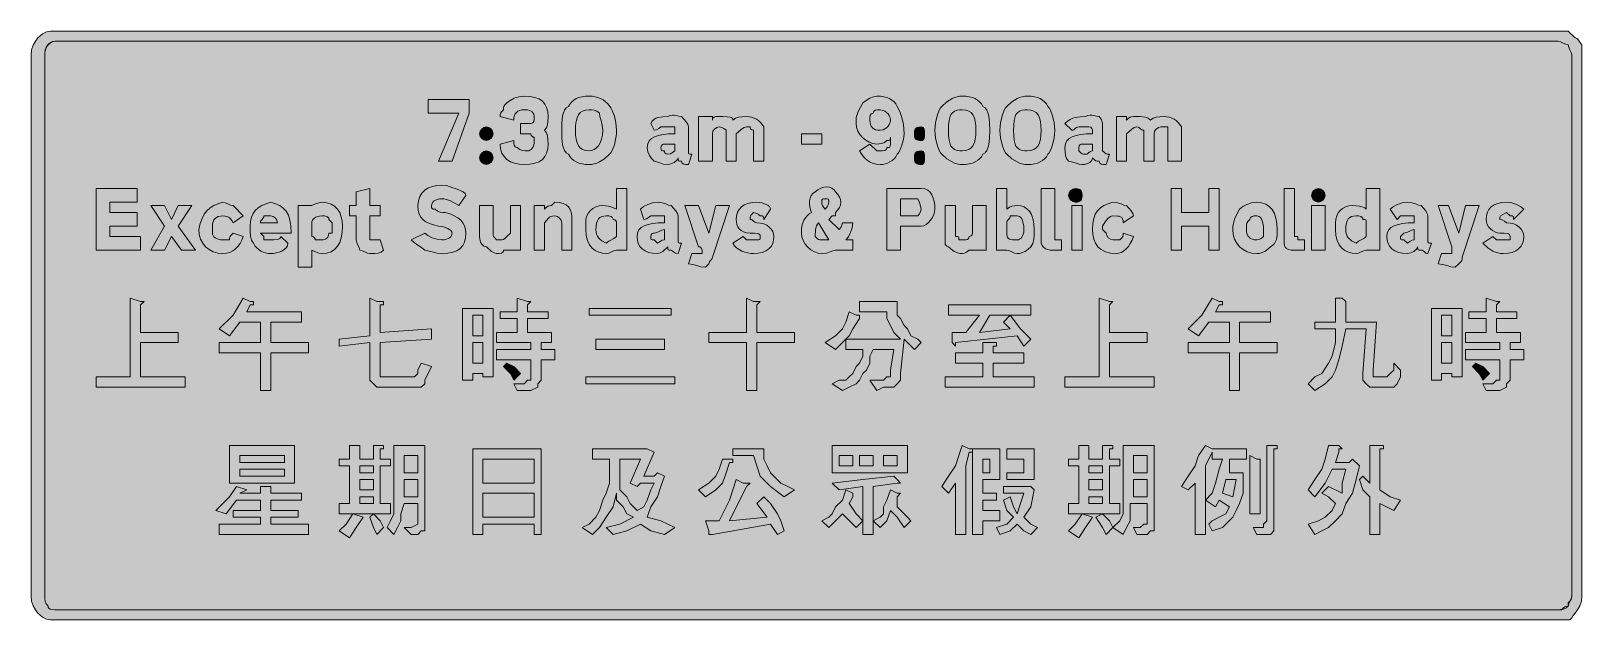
# Model space of a CAD drawing. Header units: metres. Extents: x 12 to 555, y 33 to 239.
import ezdxf

# ---------------------------------------------------------------- set-up
doc = ezdxf.new("R2010")
doc.units = ezdxf.units.M
doc.layers.add('FILL_BLACK_000000', color=7, linetype='Continuous', true_color=0x000000)
doc.layers.add('FILL_WHITE_FFFFFF', color=7, linetype='Continuous', true_color=0xffffff)

msp = doc.modelspace()

# ---------------------------------------------------------------- hatches: boundary and pattern name
at = {"layer": 'FILL_BLACK_000000', "true_color": 0x000000}
h = msp.add_hatch(color=7, dxfattribs=at)
h.dxf.hatch_style = 1
h.paths.add_polyline_path([(550.41, 239.28), (552.81, 236.88), (553.21, 236.83), (553.52, 236.67), (554.01, 236.13), (554.5, 235.36), (555.21, 234.48), (555.21, 230.88), (555.21, 41.28), (555, 39.5), (554.46, 37.83), (553.69, 36.39), (552.81, 35.28), (552.1, 34.4), (551.61, 33.63), (551.12, 33.09), (550.81, 32.93), (550.41, 32.88), (546.81, 32.88), (20.01, 32.88), (18.4, 32.92), (17.01, 33.18), (16.33, 33.47), (15.62, 33.89), (14.01, 35.28), (13.13, 36.39), (12.36, 37.83), (11.82, 39.5), (11.61, 41.28), (11.61, 230.88), (11.82, 232.66), (12.36, 234.33), (13.13, 235.77), (14.01, 236.88), (15.62, 238.27), (16.33, 238.69), (17.01, 238.98), (18.4, 239.24), (20.01, 239.28), (546.81, 239.28), (550.41, 239.28)])
h.paths.add_polyline_path([(18.36, 235.08), (17.61, 234.48), (16.92, 233.58), (16.56, 232.68), (16.43, 231.78), (16.41, 230.88), (16.41, 41.28), (16.43, 40.38), (16.56, 39.48), (16.92, 38.58), (17.61, 37.68), (17.66, 37.28), (17.82, 36.99), (18.36, 36.63), (19.13, 36.5), (20.01, 36.48), (546.81, 36.48), (547.71, 36.5), (548.61, 36.63), (549.51, 36.99), (550.41, 37.68), (550.6, 38.58), (551.01, 39.48), (551.42, 40.38), (551.61, 41.28), (551.61, 230.88), (551.42, 231.78), (551.01, 232.68), (550.6, 233.58), (550.41, 234.48), (549.51, 234.67), (548.61, 235.08), (547.71, 235.49), (546.81, 235.68), (20.01, 235.68), (19.13, 235.49), (18.36, 235.08)], flags=16)
h = msp.add_hatch(color=7, dxfattribs=at)
h.dxf.hatch_style = 1
h.paths.add_polyline_path([(161.61, 210.48), (150.81, 210.48), (150.81, 215.28), (165.21, 215.28), (165.21, 210.48), (159.21, 193.68), (154.41, 193.68), (161.61, 210.48)])
h = msp.add_hatch(color=7, dxfattribs=at)
h.dxf.hatch_style = 1
h.paths.add_polyline_path([(182.67, 192.59), (181.07, 192.93), (179.64, 193.49), (178.41, 194.28), (177.4, 195.29), (176.65, 196.53), (176.17, 197.99), (176.01, 199.68), (180.81, 200.88), (180.83, 200), (180.96, 199.23), (181.32, 198.69), (181.61, 198.53), (182.01, 198.48), (182.91, 197.79), (183.81, 197.43), (184.71, 197.3), (185.61, 197.28), (186.06, 197.34), (186.49, 197.51), (186.9, 197.79), (187.26, 198.18), (187.57, 198.69), (187.8, 199.31), (187.96, 200.04), (188.01, 200.88), (188.01, 202.08), (187.61, 202.13), (187.32, 202.27), (186.96, 202.68), (186.81, 203.28), (183.21, 203.28), (183.21, 206.88), (186.81, 206.88), (187.21, 206.93), (187.5, 207.09), (187.86, 207.63), (187.99, 208.4), (188.01, 209.28), (187.8, 210.16), (187.26, 210.93), (186.49, 211.47), (185.61, 211.68), (184.41, 211.68), (183.57, 211.62), (182.83, 211.46), (182.22, 211.17), (181.71, 210.78), (181.32, 210.27), (181.03, 209.66), (180.87, 208.92), (180.81, 208.08), (176.01, 209.28), (176.03, 209.99), (176.16, 210.48), (176.52, 210.97), (177.21, 211.68), (177.23, 212.39), (177.36, 212.88), (177.72, 213.37), (178.41, 214.08), (179.52, 214.96), (180.96, 215.73), (182.63, 216.27), (184.41, 216.48), (186.49, 216.37), (188.25, 216.03), (189.7, 215.47), (190.86, 214.68), (191.73, 213.67), (192.34, 212.43), (192.7, 210.97), (192.81, 209.28), (192.79, 207.69), (192.66, 206.43), (192.3, 205.4), (191.61, 204.48), (192.3, 203.56), (192.66, 202.53), (192.79, 201.27), (192.81, 199.68), (192.7, 197.99), (192.34, 196.53), (191.73, 195.29), (190.86, 194.28), (189.7, 193.49), (188.25, 192.93), (186.49, 192.59), (184.41, 192.48), (182.67, 192.59)])
h = msp.add_hatch(color=7, dxfattribs=at)
h.dxf.hatch_style = 1
h.paths.add_polyline_path([(216.6, 201.82), (216.06, 199.38), (215.29, 197.39), (214.86, 196.64), (214.41, 196.08), (212.61, 194.51), (210.81, 193.38), (209.91, 192.99), (209.01, 192.71), (208.11, 192.54), (207.21, 192.48), (205.92, 192.54), (204.73, 192.71), (203.67, 192.99), (202.71, 193.38), (201.87, 193.89), (201.13, 194.51), (200.52, 195.24), (200.01, 196.08), (199.22, 196.64), (198.62, 197.39), (198.2, 198.32), (197.91, 199.38), (197.65, 201.82), (197.61, 204.48), (197.65, 207.14), (197.91, 209.58), (198.2, 210.64), (198.62, 211.57), (199.22, 212.32), (200.01, 212.88), (200.52, 213.72), (201.13, 214.46), (201.87, 215.07), (202.71, 215.58), (203.67, 215.97), (204.73, 216.26), (205.92, 216.42), (207.21, 216.48), (208.31, 216.42), (209.35, 216.26), (210.32, 215.99), (211.24, 215.62), (212.1, 215.15), (212.88, 214.58), (213.61, 213.92), (214.26, 213.18), (214.84, 212.35), (215.35, 211.44), (216.15, 209.39), (216.64, 207.06), (216.81, 204.48), (216.76, 203.13), (216.6, 201.82)])
h.paths.add_polyline_path([(211.41, 207.93), (211, 209.37), (210.81, 210.48), (209.91, 211.17), (209.01, 211.53), (208.11, 211.66), (207.21, 211.68), (205.97, 211.57), (204.94, 211.23), (204.11, 210.67), (203.46, 209.88), (202.98, 208.87), (202.65, 207.63), (202.47, 206.17), (202.41, 204.48), (202.47, 202.79), (202.65, 201.33), (202.98, 200.09), (203.46, 199.08), (204.11, 198.29), (204.94, 197.73), (205.97, 197.39), (207.21, 197.28), (208.11, 197.39), (208.97, 197.73), (209.78, 198.29), (210.51, 199.08), (211.12, 200.09), (211.6, 201.33), (211.9, 202.79), (212.01, 204.48), (211.82, 206.26), (211.41, 207.93)], flags=16)
h = msp.add_hatch(color=7, dxfattribs=at)
h.dxf.hatch_style = 1
h.paths.add_polyline_path([(308.01, 197.28), (309.21, 197.28), (310.09, 197.3), (310.86, 197.43), (311.4, 197.79), (311.56, 198.08), (311.61, 198.48), (312.3, 198.5), (312.66, 198.63), (312.79, 198.99), (312.81, 199.68), (312.81, 202.08), (312.79, 201.39), (312.66, 201.03), (312.3, 200.9), (311.61, 200.88), (310.71, 200.19), (309.81, 199.83), (308.91, 199.7), (308.01, 199.68), (306.67, 199.84), (305.37, 200.3), (304.15, 201.01), (303.06, 201.93), (302.14, 203.02), (301.43, 204.24), (300.97, 205.54), (300.81, 206.88), (300.81, 208.08), (300.86, 208.93), (301.02, 209.69), (301.56, 211.08), (303.21, 214.08), (304.3, 214.96), (305.61, 215.73), (306.92, 216.27), (308.01, 216.48), (309.3, 216.42), (310.48, 216.26), (311.55, 215.97), (312.51, 215.58), (313.35, 215.07), (314.08, 214.46), (314.7, 213.72), (315.21, 212.88), (316.09, 211.04), (316.86, 208.98), (317.4, 206.47), (317.56, 204.97), (317.61, 203.28), (317.4, 201.31), (316.86, 199.23), (316.09, 197.37), (315.66, 196.64), (315.21, 196.08), (314.71, 195.24), (314.1, 194.51), (313.42, 193.89), (312.66, 193.38), (311.85, 192.99), (310.99, 192.71), (310.11, 192.54), (309.21, 192.48), (307.92, 192.59), (306.73, 192.89), (305.67, 193.37), (304.71, 193.98), (303.87, 194.71), (303.13, 195.52), (302.52, 196.38), (302.01, 197.28), (305.61, 199.68), (308.01, 197.28)])
h.paths.add_polyline_path([(307.56, 211.53), (307.02, 211.17), (306.86, 210.88), (306.81, 210.48), (306.41, 210.43), (306.12, 210.27), (305.76, 209.73), (305.63, 208.96), (305.61, 208.08), (305.67, 207.24), (305.83, 206.5), (306.12, 205.89), (306.51, 205.38), (307.02, 204.99), (307.63, 204.7), (308.37, 204.54), (309.21, 204.48), (310.28, 204.7), (310.88, 204.99), (311.46, 205.38), (311.99, 205.89), (312.42, 206.5), (312.7, 207.24), (312.81, 208.08), (312.7, 208.92), (312.42, 209.66), (311.99, 210.27), (311.46, 210.78), (310.88, 211.17), (310.28, 211.46), (309.21, 211.68), (308.33, 211.66), (307.56, 211.53)], flags=16)
h = msp.add_hatch(color=7, dxfattribs=at)
h.dxf.hatch_style = 1
h.paths.add_polyline_path([(347.31, 199.38), (347.02, 198.32), (346.6, 197.39), (346, 196.64), (345.21, 196.08), (344.7, 195.24), (344.08, 194.51), (343.35, 193.89), (342.51, 193.38), (341.55, 192.99), (340.48, 192.71), (339.3, 192.54), (338.01, 192.48), (337.11, 192.54), (336.21, 192.71), (335.31, 192.99), (334.41, 193.38), (332.61, 194.51), (330.81, 196.08), (330.36, 196.64), (329.93, 197.39), (329.16, 199.38), (328.62, 201.82), (328.46, 203.13), (328.41, 204.48), (328.46, 205.83), (328.62, 207.14), (329.16, 209.58), (329.93, 211.57), (330.36, 212.32), (330.81, 212.88), (332.61, 214.46), (334.41, 215.58), (335.31, 215.97), (336.21, 216.26), (337.11, 216.42), (338.01, 216.48), (339.3, 216.42), (340.48, 216.26), (341.55, 215.97), (342.51, 215.58), (343.35, 215.07), (344.08, 214.46), (344.7, 213.72), (345.21, 212.88), (346, 212.32), (346.6, 211.57), (347.02, 210.64), (347.31, 209.58), (347.57, 207.14), (347.61, 204.48), (347.57, 201.82), (347.31, 199.38)])
h.paths.add_polyline_path([(342.57, 207.63), (342.24, 208.87), (341.76, 209.88), (341.11, 210.67), (340.28, 211.23), (339.25, 211.57), (338.01, 211.68), (337.11, 211.66), (336.21, 211.53), (335.31, 211.17), (334.41, 210.48), (334.01, 209.98), (333.72, 209.37), (333.36, 207.93), (333.23, 206.26), (333.21, 204.48), (333.23, 202.7), (333.36, 201.03), (333.72, 199.59), (334.01, 198.98), (334.41, 198.48), (335.31, 197.79), (336.21, 197.43), (337.11, 197.3), (338.01, 197.28), (339.25, 197.39), (340.28, 197.73), (341.11, 198.29), (341.76, 199.08), (342.24, 200.09), (342.57, 201.33), (342.75, 202.79), (342.81, 204.48), (342.75, 206.17), (342.57, 207.63)], flags=16)
h = msp.add_hatch(color=7, dxfattribs=at)
h.dxf.hatch_style = 1
h.paths.add_polyline_path([(370.2, 201.82), (369.66, 199.38), (368.89, 197.39), (368.46, 196.64), (368.01, 196.08), (367.5, 195.24), (366.88, 194.51), (366.15, 193.89), (365.31, 193.38), (364.35, 192.99), (363.28, 192.71), (362.1, 192.54), (360.81, 192.48), (359.91, 192.54), (359.01, 192.71), (358.11, 192.99), (357.21, 193.38), (355.41, 194.51), (353.61, 196.08), (353.16, 196.64), (352.73, 197.39), (351.96, 199.38), (351.42, 201.82), (351.26, 203.13), (351.21, 204.48), (351.26, 205.83), (351.42, 207.14), (351.96, 209.58), (352.73, 211.57), (353.16, 212.32), (353.61, 212.88), (355.41, 214.46), (357.21, 215.58), (358.11, 215.97), (359.01, 216.26), (359.91, 216.42), (360.81, 216.48), (362.1, 216.42), (363.28, 216.26), (364.35, 215.97), (365.31, 215.58), (366.15, 215.07), (366.88, 214.46), (367.5, 213.72), (368.01, 212.88), (368.46, 212.32), (368.89, 211.57), (369.66, 209.58), (370.2, 207.14), (370.36, 205.83), (370.41, 204.48), (370.36, 203.13), (370.2, 201.82)])
h.paths.add_polyline_path([(365.37, 207.63), (365.04, 208.87), (364.56, 209.88), (363.91, 210.67), (363.08, 211.23), (362.05, 211.57), (360.81, 211.68), (359.91, 211.66), (359.01, 211.53), (358.11, 211.17), (357.21, 210.48), (356.81, 209.98), (356.52, 209.37), (356.16, 207.93), (356.03, 206.26), (356.01, 204.48), (356.03, 202.7), (356.16, 201.03), (356.52, 199.59), (356.81, 198.98), (357.21, 198.48), (358.11, 197.79), (359.01, 197.43), (359.91, 197.3), (360.81, 197.28), (362.05, 197.39), (363.08, 197.73), (363.91, 198.29), (364.56, 199.08), (365.04, 200.09), (365.37, 201.33), (365.55, 202.79), (365.61, 204.48), (365.55, 206.17), (365.37, 207.63)], flags=16)
h = msp.add_hatch(color=7, dxfattribs=at)
h.dxf.hatch_style = 1
h.paths.add_polyline_path([(241.13, 192.5), (240.36, 192.63), (239.82, 192.99), (239.66, 193.28), (239.61, 193.68), (238.92, 193.7), (238.56, 193.83), (238.43, 194.19), (238.41, 194.88), (238.3, 194.43), (238.02, 194), (237.06, 193.23), (235.88, 192.69), (234.81, 192.48), (233.22, 192.67), (231.96, 193.08), (230.93, 193.49), (230.01, 193.68), (229.13, 194.6), (228.36, 195.63), (227.82, 196.89), (227.66, 197.63), (227.61, 198.48), (227.78, 199.72), (228.27, 200.75), (229.07, 201.58), (230.16, 202.23), (231.54, 202.71), (233.18, 203.04), (235.07, 203.22), (237.21, 203.28), (237.21, 204.48), (237.21, 205.68), (234.81, 205.68), (232.41, 205.68), (231.66, 205.08), (230.89, 204.67), (230.01, 204.48), (228.81, 206.88), (229.31, 207.67), (229.92, 208.27), (230.6, 208.69), (231.36, 208.98), (233.03, 209.24), (234.81, 209.28), (235.66, 209.62), (236.4, 209.79), (237.07, 209.81), (237.66, 209.73), (238.69, 209.45), (239.61, 209.28), (241.26, 207.48), (241.8, 206.58), (242.01, 205.68), (242.01, 197.28), (242.03, 196.59), (242.16, 196.23), (242.52, 196.1), (243.21, 196.08), (242.01, 192.48), (241.13, 192.5)])
h.paths.add_polyline_path([(232.56, 197.43), (232.92, 197.3), (233.61, 197.28), (233.66, 196.88), (233.8, 196.59), (234.21, 196.23), (234.81, 196.08), (235.69, 196.27), (236.46, 196.68), (237.21, 197.28), (237.21, 199.68), (233.61, 199.68), (233.21, 199.63), (232.92, 199.49), (232.56, 199.08), (232.41, 198.48), (232.43, 197.79), (232.56, 197.43)], flags=16)
h = msp.add_hatch(color=7, dxfattribs=at)
h.dxf.hatch_style = 1
h.paths.add_polyline_path([(261.51, 205.47), (260.61, 204.93), (258.81, 203.28), (258.81, 193.68), (255.21, 193.68), (255.21, 204.48), (254.46, 205.08), (253.69, 205.49), (252.81, 205.68), (251.93, 205.47), (251.16, 204.93), (250.62, 204.16), (250.41, 203.28), (250.41, 193.68), (245.61, 193.68), (245.61, 209.28), (250.41, 209.28), (250.41, 208.08), (250.46, 208.48), (250.6, 208.77), (251.01, 209.13), (251.61, 209.28), (254.01, 209.28), (255.58, 209.26), (256.71, 209.13), (257.1, 208.99), (257.38, 208.77), (257.55, 208.48), (257.61, 208.08), (258.53, 208.77), (259.56, 209.13), (260.82, 209.26), (262.41, 209.28), (263.31, 209.22), (264.19, 209.05), (265.05, 208.77), (265.86, 208.38), (266.62, 207.87), (267.3, 207.25), (267.91, 206.52), (268.41, 205.68), (268.41, 204.48), (268.41, 193.68), (264.81, 193.68), (264.81, 204.48), (264.21, 204.63), (263.8, 204.99), (263.66, 205.28), (263.61, 205.68), (262.41, 205.68), (261.51, 205.47)])
h = msp.add_hatch(color=7, dxfattribs=at)
h.dxf.hatch_style = 1
h.paths.add_polyline_path([(387.53, 192.5), (386.76, 192.63), (386.22, 192.99), (386.06, 193.28), (386.01, 193.68), (385.3, 193.7), (384.81, 193.83), (384.32, 194.19), (383.61, 194.88), (383.55, 194.43), (383.38, 194), (383.1, 193.59), (382.71, 193.23), (382.2, 192.92), (381.58, 192.69), (380.85, 192.53), (380.01, 192.48), (378.92, 192.67), (377.61, 193.08), (376.3, 193.49), (375.21, 193.68), (374.52, 194.6), (374.16, 195.63), (374.03, 196.89), (374.01, 198.48), (374.18, 199.72), (374.67, 200.75), (375.47, 201.58), (376.56, 202.23), (377.94, 202.71), (379.58, 203.04), (381.47, 203.22), (383.61, 203.28), (383.61, 204.48), (383.56, 204.88), (383.42, 205.17), (383.01, 205.53), (382.41, 205.68), (381.21, 205.68), (378.81, 205.68), (378.41, 205.63), (378.1, 205.49), (377.61, 205.08), (377.12, 204.67), (376.81, 204.53), (376.41, 204.48), (374.01, 206.88), (374.91, 207.67), (375.81, 208.27), (376.71, 208.69), (377.61, 208.98), (379.41, 209.24), (381.21, 209.28), (382.06, 209.62), (382.8, 209.79), (383.47, 209.81), (384.06, 209.73), (385.09, 209.45), (386.01, 209.28), (386.7, 208.38), (387.06, 207.48), (387.19, 206.58), (387.21, 205.68), (387.21, 197.28), (387.92, 196.59), (388.41, 196.23), (388.9, 196.1), (389.61, 196.08), (388.41, 192.48), (387.53, 192.5)])
h.paths.add_polyline_path([(379.52, 196.59), (380.01, 196.23), (380.5, 196.1), (381.21, 196.08), (381.61, 196.13), (381.92, 196.27), (382.41, 196.68), (382.9, 197.09), (383.21, 197.23), (383.61, 197.28), (383.61, 199.68), (380.01, 199.68), (379.61, 199.63), (379.32, 199.49), (378.96, 199.08), (378.81, 198.48), (378.81, 197.28), (379.52, 196.59)], flags=16)
h = msp.add_hatch(color=7, dxfattribs=at)
h.dxf.hatch_style = 1
h.paths.add_polyline_path([(406.73, 205.47), (405.96, 204.93), (405.42, 204.16), (405.21, 203.28), (405.21, 193.68), (401.61, 193.68), (401.61, 204.48), (401.21, 204.53), (400.9, 204.67), (400.41, 205.08), (399.92, 205.49), (399.61, 205.63), (399.21, 205.68), (398.31, 205.47), (397.41, 204.93), (395.61, 203.28), (395.61, 193.68), (392.01, 193.68), (392.01, 209.28), (395.61, 209.28), (395.61, 208.08), (396.32, 208.77), (396.81, 209.13), (397.3, 209.26), (398.01, 209.28), (400.41, 209.28), (401.31, 209.26), (402.21, 209.13), (403.11, 208.77), (404.01, 208.08), (404.93, 208.77), (405.96, 209.13), (407.22, 209.26), (408.81, 209.28), (409.71, 209.22), (410.59, 209.05), (411.45, 208.77), (412.26, 208.38), (413.02, 207.87), (413.7, 207.25), (414.31, 206.52), (414.81, 205.68), (414.81, 204.48), (414.81, 193.68), (410.01, 193.68), (410.01, 204.48), (410.01, 205.68), (407.61, 205.68), (406.73, 205.47)])
h = msp.add_hatch(color=7, dxfattribs=at)
h.dxf.hatch_style = 1
h.paths.add_polyline_path([(173.4, 202.4), (172.86, 201.63), (172.09, 201.09), (171.21, 200.88), (170.33, 201.09), (169.56, 201.63), (169.02, 202.4), (168.81, 203.28), (169.02, 204.16), (169.56, 204.93), (170.33, 205.47), (171.21, 205.68), (172.09, 205.47), (172.86, 204.93), (173.4, 204.16), (173.61, 203.28), (173.4, 202.4)])
h = msp.add_hatch(color=7, dxfattribs=at)
h.dxf.hatch_style = 1
h.paths.add_polyline_path([(288.81, 199.68), (281.61, 199.68), (281.61, 203.28), (288.81, 203.28), (288.81, 199.68)])
h = msp.add_hatch(color=7, dxfattribs=at)
h.dxf.hatch_style = 1
h.paths.add_polyline_path([(324.79, 202.4), (324.66, 201.63), (324.3, 201.09), (324.01, 200.93), (323.61, 200.88), (322.82, 200.93), (322.22, 201.09), (321.8, 201.32), (321.51, 201.63), (321.25, 202.4), (321.21, 203.28), (321.25, 204.16), (321.51, 204.93), (321.8, 205.24), (322.22, 205.47), (322.82, 205.63), (323.61, 205.68), (324.01, 205.63), (324.3, 205.47), (324.66, 204.93), (324.79, 204.16), (324.81, 203.28), (324.79, 202.4)])
h = msp.add_hatch(color=7, dxfattribs=at)
h.dxf.hatch_style = 1
h.paths.add_polyline_path([(173.4, 194), (172.86, 193.23), (172.09, 192.69), (171.21, 192.48), (170.33, 192.69), (169.56, 193.23), (169.02, 194), (168.81, 194.88), (169.02, 195.76), (169.56, 196.53), (170.33, 197.07), (171.21, 197.28), (172.09, 197.07), (172.86, 196.53), (173.4, 195.76), (173.61, 194.88), (173.4, 194)])
h = msp.add_hatch(color=7, dxfattribs=at)
h.dxf.hatch_style = 1
h.paths.add_polyline_path([(324.79, 194), (324.66, 193.23), (324.3, 192.69), (324.01, 192.53), (323.61, 192.48), (322.82, 192.53), (322.22, 192.69), (321.8, 192.92), (321.51, 193.23), (321.25, 194), (321.21, 194.88), (321.25, 195.76), (321.51, 196.53), (321.8, 196.84), (322.22, 197.07), (322.82, 197.23), (323.61, 197.28), (324.01, 197.23), (324.3, 197.07), (324.66, 196.53), (324.79, 195.76), (324.81, 194.88), (324.79, 194)])
h = msp.add_hatch(color=7, dxfattribs=at)
h.dxf.hatch_style = 1
h.paths.add_polyline_path([(152.03, 177.39), (152.16, 177.03), (152.52, 176.9), (153.21, 176.88), (154.11, 176.19), (155.01, 175.83), (155.91, 175.7), (156.81, 175.68), (158.5, 175.17), (159.96, 174.55), (161.2, 173.82), (162.21, 172.98), (163, 172.02), (163.56, 170.96), (163.9, 169.77), (164.01, 168.48), (163.9, 166.79), (163.54, 165.33), (162.93, 164.09), (162.06, 163.08), (160.9, 162.29), (159.45, 161.73), (157.69, 161.39), (155.61, 161.28), (153.83, 161.47), (152.16, 161.88), (150.72, 162.29), (149.61, 162.48), (148.52, 163.38), (147.21, 164.28), (145.9, 165.18), (144.81, 166.08), (149.61, 168.48), (150.72, 167.6), (152.16, 166.83), (153.83, 166.29), (155.61, 166.08), (156.45, 166.13), (157.18, 166.29), (157.8, 166.52), (158.31, 166.83), (158.7, 167.19), (158.98, 167.6), (159.15, 168.03), (159.21, 168.48), (159.1, 168.93), (158.8, 169.36), (158.32, 169.77), (157.71, 170.13), (156.17, 170.67), (155.31, 170.83), (154.41, 170.88), (152.72, 171.34), (151.26, 171.84), (150.02, 172.42), (149.01, 173.13), (148.22, 174.01), (147.66, 175.1), (147.32, 176.44), (147.21, 178.08), (147.37, 179.77), (147.85, 181.23), (148.6, 182.47), (149.61, 183.48), (150.84, 184.27), (152.27, 184.83), (153.87, 185.17), (155.61, 185.28), (157.2, 185.09), (158.46, 184.68), (159.49, 184.27), (160.41, 184.08), (163.11, 182.88), (163.78, 182.39), (163.95, 182.08), (164.01, 181.68), (161.61, 178.08), (158.61, 179.73), (157.22, 180.27), (156.46, 180.43), (155.61, 180.48), (154.77, 180.43), (154.03, 180.27), (153.42, 180.04), (152.91, 179.73), (152.52, 179.37), (152.23, 178.96), (152.07, 178.53), (152.01, 178.08), (152.03, 177.39)])
h = msp.add_hatch(color=7, dxfattribs=at)
h.dxf.hatch_style = 1
h.paths.add_polyline_path([(39.21, 167.28), (50.01, 167.28), (50.01, 162.48), (34.41, 162.48), (34.41, 184.08), (48.81, 184.08), (48.81, 179.28), (39.21, 179.28), (39.21, 175.68), (48.81, 175.68), (48.81, 170.88), (39.21, 170.88), (39.21, 167.28)])
h = msp.add_hatch(color=7, dxfattribs=at)
h.dxf.hatch_style = 1
h.paths.add_polyline_path([(134.01, 178.08), (134.01, 174.48), (130.41, 174.48), (130.41, 167.28), (130.41, 166.08), (131.61, 166.08), (132.81, 166.08), (134.01, 166.08), (135.21, 162.48), (134.29, 161.79), (133.26, 161.43), (132, 161.3), (130.41, 161.28), (129.51, 161.47), (128.61, 161.88), (127.71, 162.29), (126.81, 162.48), (126.62, 163.38), (126.21, 164.28), (125.8, 165.18), (125.61, 166.08), (125.61, 174.48), (123.21, 174.48), (123.21, 178.08), (125.61, 178.08), (125.61, 182.88), (130.41, 184.08), (130.41, 178.08), (134.01, 178.08)])
h = msp.add_hatch(color=7, dxfattribs=at)
h.dxf.hatch_style = 1
h.paths.add_polyline_path([(220.41, 184.08), (220.41, 162.48), (216.81, 162.48), (215.91, 162.29), (215.01, 161.88), (214.11, 161.47), (213.21, 161.28), (211.87, 161.39), (210.57, 161.75), (209.35, 162.36), (208.26, 163.23), (207.34, 164.39), (206.63, 165.84), (206.17, 167.6), (206.01, 169.68), (206.01, 170.88), (206.01, 172.08), (206.12, 173.37), (206.44, 174.54), (206.96, 175.56), (207.66, 176.43), (208.53, 177.13), (209.55, 177.65), (210.72, 177.97), (212.01, 178.08), (212.93, 178.06), (213.96, 177.93), (215.22, 177.57), (216.81, 176.88), (216.81, 184.08), (220.41, 184.08)])
h.paths.add_polyline_path([(216.81, 172.08), (216.76, 172.48), (216.62, 172.77), (216.21, 173.13), (215.61, 173.28), (215.56, 173.68), (215.4, 173.97), (214.86, 174.33), (214.09, 174.46), (213.21, 174.48), (212.37, 174.42), (211.63, 174.24), (211.02, 173.91), (210.51, 173.43), (210.12, 172.78), (209.83, 171.95), (209.67, 170.92), (209.61, 169.68), (209.67, 168.83), (209.83, 168.09), (210.12, 167.42), (210.51, 166.83), (211.02, 166.29), (211.63, 165.8), (213.21, 164.88), (214.11, 165.59), (215.01, 166.08), (215.91, 166.57), (216.81, 167.28), (216.81, 170.88), (216.81, 172.08)], flags=16)
h = msp.add_hatch(color=7, dxfattribs=at)
h.dxf.hatch_style = 1
h.paths.add_polyline_path([(284.46, 179.73), (284.66, 180.71), (285.04, 181.59), (285.62, 182.32), (286.41, 182.88), (287.36, 183.67), (288.38, 184.23), (289.43, 184.57), (290.46, 184.68), (291.44, 184.57), (292.32, 184.23), (293.05, 183.67), (293.61, 182.88), (294.4, 181.98), (294.96, 181.08), (295.3, 180.18), (295.41, 179.28), (295.3, 178.38), (294.96, 177.48), (294.4, 176.58), (293.61, 175.68), (293.61, 174.48), (292.41, 174.48), (291.21, 173.28), (294.81, 169.68), (295.41, 170.43), (295.82, 171.2), (296.01, 172.08), (299.61, 172.08), (299.4, 170.3), (298.86, 168.63), (298.09, 167.19), (297.21, 166.08), (299.61, 166.08), (299.61, 162.48), (297.21, 162.48), (293.61, 162.48), (292.69, 162.29), (291.66, 161.88), (290.4, 161.47), (288.81, 161.28), (287.47, 161.44), (286.17, 161.9), (284.95, 162.61), (283.86, 163.53), (282.94, 164.62), (282.23, 165.84), (281.77, 167.14), (281.61, 168.48), (281.67, 169.77), (281.83, 170.96), (282.12, 172.02), (282.51, 172.98), (283.02, 173.82), (283.63, 174.55), (284.37, 175.17), (285.21, 175.68), (284.82, 176.63), (284.55, 177.65), (284.43, 178.7), (284.46, 179.73)])
h.paths.add_polyline_path([(286.56, 169.68), (286.41, 167.28), (287.12, 166.59), (287.61, 166.23), (288.1, 166.1), (288.81, 166.08), (291.21, 166.08), (287.61, 172.08), (287.21, 171.58), (286.92, 170.99), (286.56, 169.68)], flags=16)
h.paths.add_polyline_path([(291.02, 178.4), (291.21, 179.28), (291.19, 179.97), (291.06, 180.33), (290.7, 180.46), (290.01, 180.48), (289.32, 180.46), (288.96, 180.33), (288.83, 179.97), (288.81, 179.28), (288.83, 178.57), (288.96, 178.08), (289.32, 177.59), (290.01, 176.88), (290.61, 177.63), (291.02, 178.4)], flags=16)
h = msp.add_hatch(color=7, dxfattribs=at)
h.dxf.hatch_style = 1
h.paths.add_polyline_path([(311.61, 162.48), (311.61, 184.08), (322.41, 184.08), (323.61, 184.08), (324.85, 183.92), (325.88, 183.46), (326.71, 182.75), (327.36, 181.83), (327.84, 180.74), (328.17, 179.52), (328.35, 178.22), (328.41, 176.88), (328.3, 175.93), (328, 174.93), (327.52, 173.93), (326.91, 172.98), (326.18, 172.15), (325.37, 171.48), (324.51, 171.04), (323.61, 170.88), (322.41, 170.88), (316.41, 170.88), (316.41, 162.48), (311.61, 162.48)])
h.paths.add_polyline_path([(322.41, 174.48), (323.01, 175.23), (323.42, 176), (323.61, 176.88), (323.42, 177.95), (323.01, 179.13), (322.41, 180.48), (321.21, 180.48), (316.41, 180.48), (316.41, 174.48), (321.21, 174.48), (322.41, 174.48)], flags=16)
h = msp.add_hatch(color=7, dxfattribs=at)
h.dxf.hatch_style = 1
h.paths.add_polyline_path([(355.41, 161.88), (354.51, 162.29), (353.61, 162.48), (350.01, 162.48), (350.01, 184.08), (353.61, 184.08), (353.61, 176.88), (354.51, 177.57), (355.41, 177.93), (356.31, 178.06), (357.21, 178.08), (358.5, 177.97), (359.67, 177.61), (360.69, 177), (361.56, 176.13), (362.26, 174.97), (362.78, 173.52), (363.1, 171.76), (363.21, 169.68), (363.19, 167.9), (363.06, 166.23), (362.7, 164.79), (362.41, 164.18), (362.01, 163.68), (361.09, 162.8), (360.06, 162.03), (358.8, 161.49), (358.06, 161.33), (357.21, 161.28), (356.31, 161.47), (355.41, 161.88)])
h.paths.add_polyline_path([(358.09, 166.31), (358.5, 166.59), (358.86, 166.98), (359.17, 167.49), (359.4, 168.11), (359.56, 168.84), (359.61, 169.68), (359.56, 170.92), (359.4, 171.95), (359.17, 172.78), (358.86, 173.43), (358.5, 173.91), (358.09, 174.24), (357.66, 174.42), (357.21, 174.48), (354.81, 174.48), (354.76, 174.08), (354.62, 173.77), (354.21, 173.28), (353.8, 172.79), (353.66, 172.48), (353.61, 172.08), (353.61, 168.48), (353.67, 167.69), (353.83, 167.09), (354.12, 166.67), (354.51, 166.38), (355.02, 166.21), (355.64, 166.12), (357.21, 166.08), (357.66, 166.14), (358.09, 166.31)], flags=16)
h = msp.add_hatch(color=7, dxfattribs=at)
h.dxf.hatch_style = 1
h.paths.add_polyline_path([(370.41, 167.28), (370.41, 166.08), (372.81, 166.08), (372.81, 162.48), (370.41, 162.48), (368.82, 162.52), (367.56, 162.78), (367.02, 163.07), (366.53, 163.49), (366.06, 164.09), (365.61, 164.88), (365.61, 166.08), (365.61, 184.08), (370.41, 184.08), (370.41, 167.28)])
h = msp.add_hatch(color=7, dxfattribs=at)
h.dxf.hatch_style = 1
h.paths.add_polyline_path([(379.97, 180.8), (379.71, 180.03), (379.42, 179.72), (379, 179.49), (378.4, 179.33), (377.61, 179.28), (376.73, 179.49), (375.96, 180.03), (375.42, 180.8), (375.21, 181.68), (375.42, 182.56), (375.96, 183.33), (376.73, 183.87), (377.61, 184.08), (378.4, 184.03), (379, 183.87), (379.42, 183.64), (379.71, 183.33), (379.97, 182.56), (380.01, 181.68), (379.97, 180.8)])
h = msp.add_hatch(color=7, dxfattribs=at)
h.dxf.hatch_style = 1
h.paths.add_polyline_path([(419.61, 175.68), (424.41, 175.68), (424.41, 184.08), (428.01, 184.08), (428.01, 162.48), (424.41, 162.48), (424.41, 170.88), (419.61, 170.88), (414.81, 170.88), (414.81, 162.48), (411.21, 162.48), (411.21, 184.08), (414.81, 184.08), (414.81, 175.68), (419.61, 175.68)])
h = msp.add_hatch(color=7, dxfattribs=at)
h.dxf.hatch_style = 1
h.paths.add_polyline_path([(454.41, 167.28), (455.61, 167.28), (455.61, 166.08), (458.01, 166.08), (458.01, 162.48), (456.81, 162.48), (454.41, 162.48), (453.34, 162.52), (452.16, 162.78), (451.63, 163.07), (451.2, 163.49), (450.92, 164.09), (450.81, 164.88), (450.81, 166.08), (450.81, 184.08), (454.41, 184.08), (454.41, 167.28)])
h = msp.add_hatch(color=7, dxfattribs=at)
h.dxf.hatch_style = 1
h.paths.add_polyline_path([(465, 180.8), (464.46, 180.03), (463.69, 179.49), (462.81, 179.28), (461.93, 179.49), (461.16, 180.03), (460.62, 180.8), (460.41, 181.68), (460.62, 182.56), (461.16, 183.33), (461.93, 183.87), (462.81, 184.08), (463.69, 183.87), (464.46, 183.33), (465, 182.56), (465.21, 181.68), (465, 180.8)])
h = msp.add_hatch(color=7, dxfattribs=at)
h.dxf.hatch_style = 1
h.paths.add_polyline_path([(484.41, 184.08), (484.41, 162.48), (479.61, 162.48), (478.71, 162.29), (477.81, 161.88), (476.91, 161.47), (476.01, 161.28), (474.67, 161.39), (473.37, 161.75), (472.15, 162.36), (471.06, 163.23), (470.14, 164.39), (469.43, 165.84), (468.97, 167.6), (468.81, 169.68), (468.81, 170.88), (468.81, 172.08), (468.92, 173.37), (469.24, 174.54), (469.76, 175.56), (470.46, 176.43), (471.33, 177.13), (472.35, 177.65), (473.52, 177.97), (474.81, 178.08), (477.21, 177.93), (478.52, 177.57), (479.11, 177.28), (479.61, 176.88), (479.61, 184.08), (484.41, 184.08)])
h.paths.add_polyline_path([(479.61, 172.08), (479.59, 172.77), (479.46, 173.13), (479.1, 173.26), (478.41, 173.28), (478.36, 173.68), (478.2, 173.97), (477.66, 174.33), (476.89, 174.46), (476.01, 174.48), (475.17, 174.42), (474.43, 174.24), (473.82, 173.91), (473.31, 173.43), (472.92, 172.78), (472.63, 171.95), (472.47, 170.92), (472.41, 169.68), (472.47, 168.83), (472.63, 168.09), (472.92, 167.42), (473.31, 166.83), (473.82, 166.29), (474.43, 165.8), (476.01, 164.88), (476.91, 165.59), (477.81, 166.08), (478.71, 166.57), (479.61, 167.28), (479.61, 170.88), (479.61, 172.08)], flags=16)
h = msp.add_hatch(color=7, dxfattribs=at)
h.dxf.hatch_style = 1
h.paths.add_polyline_path([(68.01, 178.08), (63.21, 170.88), (69.21, 162.48), (64.41, 162.48), (60.81, 167.28), (58.41, 162.48), (53.61, 162.48), (58.41, 170.88), (53.61, 178.08), (58.41, 178.08), (60.81, 173.28), (63.21, 178.08), (68.01, 178.08)])
h = msp.add_hatch(color=7, dxfattribs=at)
h.dxf.hatch_style = 1
h.paths.add_polyline_path([(79.71, 179.09), (80.61, 178.68), (81.51, 178.27), (82.41, 178.08), (86.01, 174.48), (82.41, 172.08), (81.96, 172.87), (81.51, 173.47), (81.06, 173.89), (80.61, 174.18), (79.71, 174.44), (78.81, 174.48), (77.97, 174.42), (77.23, 174.25), (76.62, 173.97), (76.11, 173.58), (75.72, 173.07), (75.43, 172.46), (75.27, 171.72), (75.21, 170.88), (75.21, 169.68), (75.21, 168.48), (75.27, 168.03), (75.43, 167.6), (75.72, 167.19), (76.11, 166.83), (76.62, 166.52), (77.23, 166.29), (77.97, 166.13), (78.81, 166.08), (81.21, 166.08), (81.23, 166.79), (81.36, 167.28), (81.72, 167.77), (82.41, 168.48), (86.01, 167.28), (85.5, 165.99), (84.88, 164.82), (84.15, 163.8), (83.31, 162.93), (82.35, 162.23), (81.28, 161.71), (80.1, 161.39), (78.81, 161.28), (77.07, 161.44), (75.47, 161.92), (74.04, 162.67), (72.81, 163.68), (71.8, 164.91), (71.05, 166.34), (70.57, 167.94), (70.41, 169.68), (70.92, 171.77), (71.55, 173.54), (72.33, 175.04), (73.26, 176.28), (74.36, 177.3), (75.64, 178.12), (77.12, 178.77), (78.81, 179.28), (79.71, 179.09)])
h = msp.add_hatch(color=7, dxfattribs=at)
h.dxf.hatch_style = 1
h.paths.add_polyline_path([(93.21, 167.28), (93.21, 166.08), (95.61, 166.08), (96.68, 166.1), (97.86, 166.23), (98.39, 166.37), (98.82, 166.59), (99.1, 166.88), (99.21, 167.28), (101.61, 164.88), (101.45, 164.04), (101.01, 163.31), (100.34, 162.69), (99.51, 162.18), (98.56, 161.79), (97.56, 161.51), (96.56, 161.34), (95.61, 161.28), (94.71, 161.34), (93.83, 161.51), (92.97, 161.79), (92.16, 162.18), (91.4, 162.69), (90.72, 163.31), (90.11, 164.04), (89.61, 164.88), (89.21, 165.38), (88.92, 165.99), (88.56, 167.43), (88.43, 169.1), (88.41, 170.88), (88.52, 172.57), (88.86, 174.05), (89.42, 175.33), (90.21, 176.43), (91.22, 177.36), (92.46, 178.14), (93.92, 178.77), (95.61, 179.28), (97.3, 178.77), (98.76, 178.1), (100, 177.23), (101.01, 176.13), (101.8, 174.74), (102.36, 173.04), (102.7, 170.96), (102.81, 168.48), (92.01, 168.48), (93.21, 167.28)])
h.paths.add_polyline_path([(97.8, 172.96), (97.26, 173.73), (96.49, 174.27), (95.61, 174.48), (93.21, 174.48), (93.16, 174.08), (93.02, 173.77), (92.61, 173.28), (92.2, 172.79), (92.06, 172.48), (92.01, 172.08), (98.01, 172.08), (97.8, 172.96)], flags=16)
h = msp.add_hatch(color=7, dxfattribs=at)
h.dxf.hatch_style = 1
h.paths.add_polyline_path([(120.36, 166.85), (119.8, 165.21), (119.01, 163.83), (118, 162.74), (116.76, 161.94), (115.3, 161.45), (113.61, 161.28), (112.54, 161.47), (111.36, 161.88), (110.01, 162.48), (110.01, 156.48), (105.21, 156.48), (105.21, 178.08), (110.01, 178.08), (111.36, 178.68), (112.54, 179.09), (113.61, 179.28), (115.3, 179.12), (116.76, 178.64), (118, 177.89), (119.01, 176.88), (119.8, 175.65), (120.36, 174.22), (120.7, 172.62), (120.81, 170.88), (120.7, 168.74), (120.36, 166.85)])
h.paths.add_polyline_path([(114.81, 166.38), (115.25, 166.67), (115.63, 167.09), (115.91, 167.69), (116.01, 168.48), (117.21, 168.48), (117.21, 172.08), (116.01, 173.28), (115.96, 173.68), (115.8, 173.97), (115.26, 174.33), (114.49, 174.46), (113.61, 174.48), (112.77, 174.43), (112.03, 174.27), (111.42, 174.04), (110.91, 173.73), (110.52, 173.37), (110.23, 172.96), (110.07, 172.53), (110.01, 172.08), (110.01, 168.48), (110.01, 167.28), (110.61, 167.13), (111.02, 166.77), (111.16, 166.48), (111.21, 166.08), (113.61, 166.08), (113.98, 166.12), (114.81, 166.38)], flags=16)
h = msp.add_hatch(color=7, dxfattribs=at)
h.dxf.hatch_style = 1
h.paths.add_polyline_path([(183.21, 178.08), (183.21, 162.48), (178.41, 162.48), (177.21, 162.48), (177.16, 162.08), (177, 161.79), (176.46, 161.43), (175.69, 161.3), (174.81, 161.28), (173.91, 161.49), (173.01, 162.03), (171.21, 163.68), (170.76, 163.74), (170.33, 163.91), (169.92, 164.19), (169.56, 164.58), (169.25, 165.09), (169.02, 165.71), (168.86, 166.44), (168.81, 167.28), (168.81, 178.08), (173.61, 178.08), (173.61, 168.48), (173.63, 167.77), (173.76, 167.28), (174.12, 166.79), (174.81, 166.08), (176.01, 166.08), (176.72, 166.1), (177.21, 166.23), (177.7, 166.59), (178.41, 167.28), (179.61, 168.48), (179.61, 178.08), (183.21, 178.08)])
h = msp.add_hatch(color=7, dxfattribs=at)
h.dxf.hatch_style = 1
h.paths.add_polyline_path([(197.61, 162.48), (197.61, 172.08), (197.4, 172.96), (196.86, 173.73), (196.09, 174.27), (195.21, 174.48), (194.42, 174.43), (193.8, 174.27), (193.33, 174.04), (192.96, 173.73), (191.61, 172.08), (191.61, 162.48), (188.01, 162.48), (188.01, 178.08), (191.61, 178.08), (191.61, 176.88), (192.32, 177.57), (192.81, 177.93), (193.3, 178.06), (194.01, 178.08), (195.21, 179.28), (196.85, 179.17), (198.17, 178.85), (199.22, 178.33), (200.01, 177.63), (200.58, 176.76), (200.95, 175.74), (201.15, 174.57), (201.21, 173.28), (201.21, 162.48), (197.61, 162.48)])
h = msp.add_hatch(color=7, dxfattribs=at)
h.dxf.hatch_style = 1
h.paths.add_polyline_path([(237.53, 161.47), (236.76, 161.88), (236.01, 162.48), (235.32, 162.5), (234.96, 162.63), (234.83, 162.99), (234.81, 163.68), (233.01, 162.03), (232.11, 161.49), (231.21, 161.28), (229.52, 161.39), (228.06, 161.71), (226.82, 162.23), (225.81, 162.93), (225.02, 163.8), (224.46, 164.82), (224.12, 165.99), (224.01, 167.28), (224.18, 168.52), (224.67, 169.55), (225.47, 170.38), (226.56, 171.03), (227.94, 171.51), (229.58, 171.84), (231.47, 172.02), (233.61, 172.08), (233.61, 173.28), (233.61, 174.48), (231.21, 174.48), (228.81, 174.48), (228.06, 173.88), (227.29, 173.47), (226.41, 173.28), (225.21, 176.88), (226.32, 177.76), (227.76, 178.53), (229.43, 179.07), (231.21, 179.28), (232.8, 179.09), (234.06, 178.68), (235.09, 178.27), (236.01, 178.08), (237.66, 176.28), (238.2, 175.38), (238.41, 174.48), (238.41, 166.08), (238.43, 165.39), (238.56, 165.03), (238.92, 164.9), (239.61, 164.88), (238.41, 161.28), (237.53, 161.47)])
h.paths.add_polyline_path([(228.96, 166.23), (229.32, 166.1), (230.01, 166.08), (231.21, 164.88), (232.09, 165.57), (232.86, 165.93), (233.61, 166.08), (233.61, 169.68), (232.71, 169.49), (231.81, 169.08), (230.91, 168.67), (230.01, 168.48), (229.61, 168.43), (229.32, 168.29), (228.96, 167.88), (228.81, 167.28), (228.83, 166.59), (228.96, 166.23)], flags=16)
h = msp.add_hatch(color=7, dxfattribs=at)
h.dxf.hatch_style = 1
h.paths.add_polyline_path([(250.41, 160.08), (250.36, 159.68), (250.22, 159.37), (249.81, 158.88), (249.4, 158.39), (249.26, 158.08), (249.21, 157.68), (248.01, 156.48), (246.4, 156.67), (245.01, 157.08), (243.62, 157.49), (242.01, 157.68), (243.21, 161.28), (244.41, 161.28), (245.61, 161.28), (246.81, 161.28), (246.81, 162.48), (246.66, 163.08), (246.3, 163.49), (246.01, 163.63), (245.61, 163.68), (240.81, 178.08), (245.61, 178.08), (249.21, 168.48), (251.61, 178.08), (256.41, 178.08), (250.41, 160.08)])
h = msp.add_hatch(color=7, dxfattribs=at)
h.dxf.hatch_style = 1
h.paths.add_polyline_path([(271.9, 165.99), (271.56, 164.82), (271, 163.8), (270.21, 162.93), (269.2, 162.23), (267.96, 161.71), (266.5, 161.39), (264.81, 161.28), (263.86, 161.34), (262.84, 161.51), (261.79, 161.79), (260.76, 162.18), (259.78, 162.69), (258.9, 163.31), (258.17, 164.04), (257.61, 164.88), (261.21, 167.28), (262.41, 166.08), (264.81, 166.08), (266.01, 166.08), (266.7, 166.1), (267.06, 166.23), (267.19, 166.59), (267.21, 167.28), (267.15, 167.68), (266.99, 167.97), (266.7, 168.19), (266.31, 168.33), (265.18, 168.46), (263.61, 168.48), (262.37, 168.59), (261.34, 168.89), (260.51, 169.37), (259.86, 169.98), (259.38, 170.71), (259.05, 171.52), (258.87, 172.38), (258.81, 173.28), (258.92, 174.57), (259.26, 175.74), (259.82, 176.76), (260.61, 177.63), (261.62, 178.33), (262.86, 178.85), (264.32, 179.17), (266.01, 179.28), (266.91, 179.23), (267.77, 179.07), (269.31, 178.53), (269.92, 178.17), (270.4, 177.76), (270.7, 177.33), (270.81, 176.88), (268.41, 173.28), (268.39, 173.97), (268.26, 174.33), (267.9, 174.46), (267.21, 174.48), (266.46, 175.08), (265.69, 175.49), (264.81, 175.68), (264.12, 174.97), (263.76, 174.48), (263.63, 173.99), (263.61, 173.28), (264.01, 173.23), (264.32, 173.09), (264.81, 172.68), (265.3, 172.27), (265.61, 172.13), (266.01, 172.08), (267.3, 171.97), (268.47, 171.67), (269.49, 171.19), (270.36, 170.58), (271.06, 169.85), (271.58, 169.04), (271.9, 168.18), (272.01, 167.28), (271.9, 165.99)])
h = msp.add_hatch(color=7, dxfattribs=at)
h.dxf.hatch_style = 1
h.paths.add_polyline_path([(346.41, 178.08), (346.41, 162.48), (341.61, 162.48), (340.41, 162.48), (339.53, 161.79), (338.76, 161.43), (338.01, 161.28), (337.16, 161.33), (336.42, 161.49), (335.16, 162.03), (334.13, 162.8), (333.21, 163.68), (332.61, 163.83), (332.2, 164.19), (332.06, 164.48), (332.01, 164.88), (332.01, 167.28), (332.01, 178.08), (335.61, 178.08), (335.61, 168.48), (335.61, 167.28), (336.3, 167.26), (336.66, 167.13), (336.79, 166.77), (336.81, 166.08), (339.21, 166.08), (339.81, 166.23), (340.22, 166.59), (340.36, 166.88), (340.41, 167.28), (340.81, 167.33), (341.1, 167.47), (341.46, 167.88), (341.61, 168.48), (341.61, 178.08), (346.41, 178.08)])
h = msp.add_hatch(color=7, dxfattribs=at)
h.dxf.hatch_style = 1
h.paths.add_polyline_path([(376.41, 162.48), (376.41, 178.08), (380.01, 178.08), (380.01, 162.48), (376.41, 162.48)])
h = msp.add_hatch(color=7, dxfattribs=at)
h.dxf.hatch_style = 1
h.paths.add_polyline_path([(392.4, 179.09), (393.66, 178.68), (394.69, 178.27), (395.61, 178.08), (397.26, 176.28), (397.8, 175.38), (398.01, 174.48), (394.41, 172.08), (394.35, 172.87), (394.18, 173.47), (393.9, 173.89), (393.51, 174.18), (393, 174.35), (392.38, 174.44), (390.81, 174.48), (390.36, 174.42), (389.91, 174.25), (389.01, 173.58), (388.11, 172.46), (387.21, 170.88), (387.21, 169.68), (388.41, 168.48), (388.62, 167.6), (389.16, 166.83), (389.93, 166.29), (390.81, 166.08), (393.21, 166.08), (393.9, 166.79), (394.26, 167.28), (394.39, 167.77), (394.41, 168.48), (398.01, 167.28), (397.51, 165.99), (396.9, 164.82), (396.22, 163.8), (395.46, 162.93), (394.65, 162.23), (393.79, 161.71), (392.91, 161.39), (392.01, 161.28), (389.93, 161.44), (388.17, 161.92), (386.72, 162.67), (385.56, 163.68), (384.69, 164.91), (384.08, 166.34), (383.72, 167.94), (383.61, 169.68), (383.72, 171.77), (384.06, 173.54), (384.62, 175.04), (385.41, 176.28), (386.42, 177.3), (387.66, 178.12), (389.12, 178.77), (390.81, 179.28), (392.4, 179.09)])
h = msp.add_hatch(color=7, dxfattribs=at)
h.dxf.hatch_style = 1
h.paths.add_polyline_path([(448.11, 166.23), (447.82, 165.47), (447.4, 164.79), (446.8, 164.18), (446.01, 163.68), (445.09, 162.8), (444.06, 162.03), (442.8, 161.49), (442.06, 161.33), (441.21, 161.28), (439.47, 161.44), (437.87, 161.92), (436.44, 162.67), (435.21, 163.68), (434.2, 164.91), (433.45, 166.34), (432.97, 167.94), (432.81, 169.68), (432.86, 170.92), (433.02, 171.99), (433.56, 173.73), (435.21, 176.88), (436.32, 177.76), (437.76, 178.53), (439.43, 179.07), (441.21, 179.28), (442.9, 179.11), (444.36, 178.62), (445.6, 177.82), (446.61, 176.73), (447.4, 175.35), (447.96, 173.71), (448.3, 171.82), (448.41, 169.68), (448.37, 167.9), (448.11, 166.23)])
h.paths.add_polyline_path([(443.4, 171.95), (443.17, 172.78), (442.86, 173.43), (442.5, 173.91), (442.09, 174.24), (441.66, 174.42), (441.21, 174.48), (440.33, 174.46), (439.56, 174.33), (439.02, 173.97), (438.86, 173.68), (438.81, 173.28), (438.12, 172.55), (437.76, 171.93), (437.63, 171.09), (437.61, 169.68), (437.67, 168.84), (437.83, 168.11), (438.12, 167.49), (438.51, 166.98), (439.02, 166.59), (439.63, 166.31), (440.37, 166.14), (441.21, 166.08), (441.96, 166.23), (442.73, 166.59), (443.61, 167.28), (443.61, 169.68), (443.56, 170.92), (443.4, 171.95)], flags=16)
h = msp.add_hatch(color=7, dxfattribs=at)
h.dxf.hatch_style = 1
h.paths.add_polyline_path([(460.41, 162.48), (460.41, 178.08), (465.21, 178.08), (465.21, 162.48), (460.41, 162.48)])
h = msp.add_hatch(color=7, dxfattribs=at)
h.dxf.hatch_style = 1
h.paths.add_polyline_path([(500.81, 161.33), (500.5, 161.47), (500.01, 161.88), (499.52, 162.29), (499.21, 162.43), (498.81, 162.48), (498.12, 162.5), (497.76, 162.63), (497.63, 162.99), (497.61, 163.68), (497.5, 163.23), (497.22, 162.8), (496.26, 162.03), (495.08, 161.49), (494.01, 161.28), (492.32, 161.39), (490.86, 161.71), (489.62, 162.23), (488.61, 162.93), (487.82, 163.8), (487.26, 164.82), (486.92, 165.99), (486.81, 167.28), (486.98, 168.52), (487.47, 169.55), (488.27, 170.38), (489.36, 171.03), (490.74, 171.51), (492.38, 171.84), (494.27, 172.02), (496.41, 172.08), (496.41, 173.28), (496.41, 174.48), (495.21, 174.48), (491.61, 174.48), (490.41, 173.28), (488.01, 176.88), (489.12, 177.76), (490.56, 178.53), (492.23, 179.07), (494.01, 179.28), (495.6, 179.09), (496.86, 178.68), (497.89, 178.27), (498.81, 178.08), (500.46, 176.28), (501, 175.38), (501.21, 174.48), (501.21, 166.08), (501.23, 165.39), (501.36, 165.03), (501.72, 164.9), (502.41, 164.88), (501.21, 161.28), (500.81, 161.33)])
h.paths.add_polyline_path([(491.76, 166.23), (492.12, 166.1), (492.81, 166.08), (494.01, 164.88), (494.89, 165.57), (495.66, 165.93), (496.41, 166.08), (496.41, 169.68), (495.51, 169.49), (494.61, 169.08), (493.71, 168.67), (492.81, 168.48), (491.61, 167.28), (491.63, 166.59), (491.76, 166.23)], flags=16)
h = msp.add_hatch(color=7, dxfattribs=at)
h.dxf.hatch_style = 1
h.paths.add_polyline_path([(513.21, 160.08), (513.19, 159.37), (513.06, 158.88), (512.7, 158.39), (512.01, 157.68), (510.81, 156.48), (509.2, 156.67), (507.81, 157.08), (506.42, 157.49), (504.81, 157.68), (506.01, 161.28), (507.21, 161.28), (508.41, 161.28), (509.61, 161.28), (509.61, 162.48), (509.61, 163.68), (504.81, 178.08), (508.41, 178.08), (512.01, 168.48), (514.41, 178.08), (519.21, 178.08), (513.21, 160.08)])
h = msp.add_hatch(color=7, dxfattribs=at)
h.dxf.hatch_style = 1
h.paths.add_polyline_path([(534.7, 165.99), (534.36, 164.82), (533.8, 163.8), (533.01, 162.93), (532, 162.23), (530.76, 161.71), (529.3, 161.39), (527.61, 161.28), (526.71, 161.34), (525.81, 161.51), (524.91, 161.79), (524.01, 162.18), (522.21, 163.31), (520.41, 164.88), (524.01, 167.28), (525.21, 166.08), (527.61, 166.08), (530.01, 166.08), (530.01, 167.28), (529.95, 167.68), (529.78, 167.97), (529.5, 168.19), (529.11, 168.33), (527.98, 168.46), (526.41, 168.48), (525.51, 168.59), (524.65, 168.89), (523.84, 169.37), (523.11, 169.98), (522.5, 170.71), (522.02, 171.52), (521.72, 172.38), (521.61, 173.28), (521.72, 174.57), (522.06, 175.74), (522.62, 176.76), (523.41, 177.63), (524.42, 178.33), (525.66, 178.85), (527.12, 179.17), (528.81, 179.28), (530.59, 179.07), (532.26, 178.53), (533.7, 177.76), (534.81, 176.88), (531.21, 173.28), (531.19, 173.97), (531.06, 174.33), (530.7, 174.46), (530.01, 174.48), (528.81, 175.68), (527.42, 174.97), (526.71, 174.48), (526.45, 173.99), (526.41, 173.28), (527.29, 173.09), (528.06, 172.68), (528.81, 172.08), (530.1, 171.97), (531.27, 171.67), (532.29, 171.19), (533.16, 170.58), (533.86, 169.85), (534.38, 169.04), (534.7, 168.18), (534.81, 167.28), (534.7, 165.99)])
h = msp.add_hatch(color=7, dxfattribs=at)
h.dxf.hatch_style = 1
h.paths.add_polyline_path([(51.21, 144.48), (50.01, 143.28), (50.01, 133.68), (63.21, 133.68), (63.21, 130.08), (50.01, 130.08), (50.01, 118.08), (65.61, 118.08), (65.61, 114.48), (34.41, 114.48), (34.41, 118.08), (46.41, 118.08), (46.41, 145.68), (50.01, 144.48), (51.21, 144.48)])
h = msp.add_hatch(color=7, dxfattribs=at)
h.dxf.hatch_style = 1
h.paths.add_polyline_path([(82.41, 139.68), (86.01, 145.68), (88.41, 144.48), (89.61, 144.48), (89.61, 143.28), (88.41, 143.28), (87.21, 140.88), (106.41, 140.88), (106.41, 137.28), (95.61, 137.28), (95.61, 130.08), (108.81, 130.08), (108.81, 126.48), (95.61, 126.48), (95.61, 113.28), (92.01, 113.28), (92.01, 126.48), (77.61, 126.48), (77.61, 130.08), (92.01, 130.08), (92.01, 137.28), (84.81, 137.28), (81.21, 132.48), (77.61, 134.88), (82.41, 139.68)])
h = msp.add_hatch(color=7, dxfattribs=at)
h.dxf.hatch_style = 1
h.paths.add_polyline_path([(134.01, 144.48), (135.21, 144.48), (135.21, 143.28), (134.01, 143.28), (134.01, 133.68), (152.01, 134.88), (152.01, 131.28), (134.01, 130.08), (134.01, 120.48), (134.01, 119.28), (134.01, 118.08), (135.21, 118.08), (136.41, 118.08), (143.61, 118.08), (144.81, 118.08), (146.01, 118.08), (147.21, 119.28), (147.21, 120.48), (148.41, 122.88), (152.01, 121.68), (149.61, 116.88), (149.61, 115.68), (148.41, 114.48), (147.21, 114.48), (144.81, 114.48), (135.21, 114.48), (132.81, 114.48), (131.61, 115.68), (130.41, 116.88), (130.41, 119.28), (130.41, 130.08), (119.61, 128.88), (119.61, 131.28), (130.41, 132.48), (130.41, 145.68), (132.81, 144.48), (134.01, 144.48)])
h = msp.add_hatch(color=7, dxfattribs=at)
h.dxf.hatch_style = 1
h.paths.add_polyline_path([(170.01, 118.08), (170.01, 119.28), (166.41, 119.28), (166.41, 116.88), (162.81, 116.88), (162.81, 118.08), (162.81, 142.08), (173.61, 142.08), (173.61, 118.08), (170.01, 118.08)])
h.paths.add_polyline_path([(166.41, 139.68), (166.41, 132.48), (170.01, 132.48), (170.01, 139.68), (166.41, 139.68)], flags=16)
h.paths.add_polyline_path([(170.01, 130.08), (166.41, 130.08), (166.41, 122.88), (170.01, 122.88), (170.01, 130.08)], flags=16)
h = msp.add_hatch(color=7, dxfattribs=at)
h.dxf.hatch_style = 1
h.paths.add_polyline_path([(182.01, 138.48), (176.01, 138.48), (176.01, 140.88), (182.01, 140.88), (182.01, 145.68), (185.61, 144.48), (186.81, 144.48), (185.61, 143.28), (185.61, 140.88), (192.81, 140.88), (192.81, 138.48), (185.61, 138.48), (185.61, 133.68), (194.01, 133.68), (194.01, 130.08), (190.41, 130.08), (190.41, 127.68), (195.21, 127.68), (195.21, 124.08), (190.41, 124.08), (190.41, 116.88), (189.21, 115.68), (189.21, 114.48), (186.81, 113.28), (185.61, 113.28), (182.01, 113.28), (180.81, 115.68), (184.41, 115.68), (185.61, 116.88), (186.81, 116.88), (186.81, 118.08), (186.81, 124.08), (174.81, 124.08), (174.81, 127.68), (186.81, 127.68), (186.81, 130.08), (174.81, 130.08), (174.81, 133.68), (182.01, 133.68), (182.01, 138.48)])
h = msp.add_hatch(color=7, dxfattribs=at)
h.dxf.hatch_style = 1
h.paths.add_polyline_path([(236.01, 142.08), (236.01, 139.68), (207.21, 139.68), (207.21, 142.08), (236.01, 142.08)])
h = msp.add_hatch(color=7, dxfattribs=at)
h.dxf.hatch_style = 1
h.paths.add_polyline_path([(266.01, 144.48), (267.21, 144.48), (266.01, 143.28), (266.01, 133.68), (279.21, 133.68), (279.21, 130.08), (266.01, 130.08), (266.01, 113.28), (262.41, 113.28), (262.41, 130.08), (249.21, 130.08), (249.21, 133.68), (262.41, 133.68), (262.41, 145.68), (264.81, 144.48), (266.01, 144.48)])
h = msp.add_hatch(color=7, dxfattribs=at)
h.dxf.hatch_style = 1
h.paths.add_polyline_path([(315.21, 144.48), (315.21, 142.08), (315.21, 139.68), (316.41, 138.48), (317.61, 136.08), (318.81, 134.88), (320.01, 132.48), (322.41, 131.28), (323.61, 130.08), (321.21, 127.68), (317.61, 131.28), (316.41, 119.28), (316.41, 116.88), (315.21, 115.68), (314.01, 114.48), (310.41, 114.48), (308.01, 113.28), (305.61, 116.88), (310.41, 116.88), (311.61, 118.08), (312.81, 118.08), (312.81, 119.28), (312.81, 120.48), (314.01, 127.68), (306.81, 127.68), (305.61, 125.28), (305.61, 122.88), (304.41, 120.48), (303.21, 119.28), (302.01, 116.88), (300.81, 115.68), (298.41, 114.48), (296.01, 113.28), (292.41, 115.68), (294.81, 116.88), (297.21, 116.88), (298.41, 118.08), (299.61, 119.28), (300.81, 121.68), (302.01, 122.88), (303.21, 125.28), (303.21, 127.68), (297.21, 127.68), (297.21, 131.28), (316.41, 131.28), (314.01, 133.68), (312.81, 136.08), (311.61, 138.48), (311.61, 140.88), (302.01, 140.88), (302.01, 144.48), (315.21, 144.48)])
h = msp.add_hatch(color=7, dxfattribs=at)
h.dxf.hatch_style = 1
h.paths.add_polyline_path([(362.01, 131.28), (359.61, 128.88), (357.21, 132.48), (335.61, 130.08), (335.61, 128.88), (334.41, 130.08), (334.41, 133.68), (339.21, 133.68), (344.01, 139.68), (333.21, 139.68), (333.21, 143.28), (362.01, 143.28), (362.01, 139.68), (354.81, 139.68), (358.41, 134.88), (362.01, 131.28)])
h.paths.add_polyline_path([(347.61, 139.68), (344.01, 133.68), (354.81, 134.88), (352.41, 137.28), (354.81, 139.68), (347.61, 139.68)], flags=16)
h = msp.add_hatch(color=7, dxfattribs=at)
h.dxf.hatch_style = 1
h.paths.add_polyline_path([(390.81, 144.48), (389.61, 143.28), (389.61, 133.68), (402.81, 133.68), (402.81, 130.08), (389.61, 130.08), (389.61, 118.08), (405.21, 118.08), (405.21, 114.48), (374.01, 114.48), (374.01, 118.08), (386.01, 118.08), (386.01, 145.68), (389.61, 144.48), (390.81, 144.48)])
h = msp.add_hatch(color=7, dxfattribs=at)
h.dxf.hatch_style = 1
h.paths.add_polyline_path([(422.01, 139.68), (425.61, 145.68), (428.01, 144.48), (429.21, 144.48), (429.21, 143.28), (428.01, 143.28), (426.81, 140.88), (446.01, 140.88), (446.01, 137.28), (435.21, 137.28), (435.21, 130.08), (448.41, 130.08), (448.41, 126.48), (435.21, 126.48), (435.21, 113.28), (431.61, 113.28), (431.61, 126.48), (417.21, 126.48), (417.21, 130.08), (431.61, 130.08), (431.61, 137.28), (424.41, 137.28), (420.81, 132.48), (417.21, 134.88), (422.01, 139.68)])
h = msp.add_hatch(color=7, dxfattribs=at)
h.dxf.hatch_style = 1
h.paths.add_polyline_path([(468.81, 137.28), (468.81, 145.68), (471.21, 145.68), (472.41, 144.48), (472.41, 143.28), (472.41, 137.28), (483.21, 137.28), (482.01, 120.48), (482.01, 118.08), (483.21, 118.08), (485.61, 118.08), (486.81, 118.08), (488.01, 119.28), (489.21, 120.48), (489.21, 122.88), (491.61, 120.48), (491.61, 118.08), (490.41, 115.68), (489.21, 114.48), (486.81, 114.48), (483.21, 114.48), (480.81, 114.48), (479.61, 115.68), (478.41, 116.88), (478.41, 119.28), (479.61, 134.88), (472.41, 134.88), (471.21, 128.88), (470.01, 124.08), (468.81, 120.48), (467.61, 118.08), (465.21, 115.68), (461.61, 113.28), (459.21, 115.68), (461.61, 118.08), (464.01, 119.28), (466.41, 122.88), (467.61, 125.28), (468.81, 130.08), (468.81, 134.88), (461.61, 134.88), (461.61, 137.28), (468.81, 137.28)])
h = msp.add_hatch(color=7, dxfattribs=at)
h.dxf.hatch_style = 1
h.paths.add_polyline_path([(509.61, 118.08), (509.61, 119.28), (506.01, 119.28), (506.01, 116.88), (502.41, 116.88), (502.41, 118.08), (502.41, 142.08), (513.21, 142.08), (513.21, 118.08), (509.61, 118.08)])
h.paths.add_polyline_path([(506.01, 139.68), (506.01, 132.48), (509.61, 132.48), (509.61, 139.68), (506.01, 139.68)], flags=16)
h.paths.add_polyline_path([(509.61, 130.08), (506.01, 130.08), (506.01, 122.88), (509.61, 122.88), (509.61, 130.08)], flags=16)
h = msp.add_hatch(color=7, dxfattribs=at)
h.dxf.hatch_style = 1
h.paths.add_polyline_path([(521.61, 138.48), (515.61, 138.48), (515.61, 140.88), (521.61, 140.88), (521.61, 145.68), (525.21, 144.48), (526.41, 144.48), (525.21, 143.28), (525.21, 140.88), (532.41, 140.88), (532.41, 138.48), (525.21, 138.48), (525.21, 133.68), (533.61, 133.68), (533.61, 130.08), (530.01, 130.08), (530.01, 127.68), (534.81, 127.68), (534.81, 124.08), (530.01, 124.08), (530.01, 116.88), (528.81, 115.68), (528.81, 114.48), (526.41, 113.28), (525.21, 113.28), (521.61, 113.28), (520.41, 115.68), (524.01, 115.68), (525.21, 116.88), (526.41, 116.88), (526.41, 118.08), (526.41, 124.08), (514.41, 124.08), (514.41, 127.68), (526.41, 127.68), (526.41, 130.08), (514.41, 130.08), (514.41, 133.68), (521.61, 133.68), (521.61, 138.48)])
h = msp.add_hatch(color=7, dxfattribs=at)
h.dxf.hatch_style = 1
h.paths.add_polyline_path([(302.01, 139.68), (302.01, 138.48), (299.61, 134.88), (298.41, 132.48), (296.01, 130.08), (293.61, 127.68), (290.01, 130.08), (293.61, 132.48), (296.01, 134.88), (297.21, 137.28), (298.41, 140.88), (300.81, 139.68), (302.01, 139.68)])
h = msp.add_hatch(color=7, dxfattribs=at)
h.dxf.hatch_style = 1
h.paths.add_polyline_path([(233.61, 131.28), (233.61, 127.68), (209.61, 127.68), (209.61, 131.28), (233.61, 131.28)])
h = msp.add_hatch(color=7, dxfattribs=at)
h.dxf.hatch_style = 1
h.paths.add_polyline_path([(332.01, 118.08), (345.21, 118.08), (345.21, 122.88), (335.61, 122.88), (335.61, 126.48), (345.21, 126.48), (345.21, 130.08), (348.81, 130.08), (350.01, 130.08), (350.01, 128.88), (348.81, 128.88), (348.81, 126.48), (359.61, 126.48), (359.61, 122.88), (348.81, 122.88), (348.81, 118.08), (363.21, 118.08), (363.21, 114.48), (332.01, 114.48), (332.01, 118.08)])
h = msp.add_hatch(color=7, dxfattribs=at)
h.dxf.hatch_style = 1
h.paths.add_polyline_path([(180.81, 121.68), (183.21, 119.28), (180.81, 116.88), (179.61, 119.28), (177.21, 121.68), (178.41, 122.88), (180.81, 121.68)])
h = msp.add_hatch(color=7, dxfattribs=at)
h.dxf.hatch_style = 1
h.paths.add_polyline_path([(520.41, 121.68), (522.81, 119.28), (520.41, 116.88), (519.21, 119.28), (516.81, 121.68), (518.01, 122.88), (520.41, 121.68)])
h = msp.add_hatch(color=7, dxfattribs=at)
h.dxf.hatch_style = 1
h.paths.add_polyline_path([(237.21, 118.08), (237.21, 115.68), (206.01, 115.68), (206.01, 118.08), (237.21, 118.08)])
h = msp.add_hatch(color=7, dxfattribs=at)
h.dxf.hatch_style = 1
h.paths.add_polyline_path([(81.21, 94.08), (104.01, 94.08), (104.01, 80.88), (81.21, 80.88), (81.21, 94.08)])
h.paths.add_polyline_path([(84.81, 90.48), (84.81, 88.08), (100.41, 88.08), (100.41, 90.48), (84.81, 90.48)], flags=16)
h.paths.add_polyline_path([(100.41, 85.68), (84.81, 85.68), (84.81, 83.28), (100.41, 83.28), (100.41, 85.68)], flags=16)
h = msp.add_hatch(color=7, dxfattribs=at)
h.dxf.hatch_style = 1
h.paths.add_polyline_path([(126.81, 94.08), (126.81, 92.88), (126.81, 89.28), (131.61, 89.28), (131.61, 94.08), (134.01, 94.08), (135.21, 94.08), (135.21, 92.88), (134.01, 92.88), (134.01, 89.28), (137.61, 89.28), (137.61, 86.88), (134.01, 86.88), (134.01, 73.68), (137.61, 73.68), (137.61, 70.08), (119.61, 70.08), (119.61, 73.68), (123.21, 73.68), (123.21, 86.88), (119.61, 86.88), (119.61, 89.28), (123.21, 89.28), (123.21, 94.08), (125.61, 94.08), (126.81, 94.08)])
h.paths.add_polyline_path([(126.81, 78.48), (131.61, 78.48), (131.61, 82.08), (126.81, 82.08), (126.81, 78.48)], flags=16)
h.paths.add_polyline_path([(126.81, 76.08), (126.81, 73.68), (131.61, 73.68), (131.61, 76.08), (126.81, 76.08)], flags=16)
h.paths.add_polyline_path([(131.61, 86.88), (126.81, 86.88), (126.81, 84.48), (131.61, 84.48), (131.61, 86.88)], flags=16)
h = msp.add_hatch(color=7, dxfattribs=at)
h.dxf.hatch_style = 1
h.paths.add_polyline_path([(149.61, 65.28), (149.61, 64.08), (148.41, 64.08), (147.21, 62.88), (144.81, 62.88), (142.41, 65.28), (144.81, 65.28), (147.21, 66.48), (147.21, 73.68), (142.41, 73.68), (141.21, 70.08), (141.21, 67.68), (140.01, 65.28), (138.81, 62.88), (136.41, 65.28), (137.61, 67.68), (138.81, 70.08), (138.81, 74.88), (138.81, 79.68), (138.81, 94.08), (149.61, 94.08), (149.61, 67.68), (149.61, 65.28)])
h.paths.add_polyline_path([(142.41, 82.08), (142.41, 76.08), (147.21, 76.08), (147.21, 82.08), (142.41, 82.08)], flags=16)
h.paths.add_polyline_path([(147.21, 90.48), (142.41, 90.48), (142.41, 84.48), (147.21, 84.48), (147.21, 90.48)], flags=16)
h = msp.add_hatch(color=7, dxfattribs=at)
h.dxf.hatch_style = 1
h.paths.add_polyline_path([(190.41, 62.88), (188.01, 62.88), (188.01, 66.48), (170.01, 66.48), (170.01, 62.88), (166.41, 62.88), (166.41, 92.88), (190.41, 92.88), (190.41, 62.88)])
h.paths.add_polyline_path([(170.01, 77.28), (170.01, 68.88), (188.01, 68.88), (188.01, 77.28), (170.01, 77.28)], flags=16)
h.paths.add_polyline_path([(188.01, 89.28), (170.01, 89.28), (170.01, 80.88), (188.01, 80.88), (188.01, 89.28)], flags=16)
h = msp.add_hatch(color=7, dxfattribs=at)
h.dxf.hatch_style = 1
h.paths.add_polyline_path([(227.61, 92.88), (230.01, 91.68), (226.41, 83.28), (230.01, 83.28), (231.21, 84.48), (233.61, 83.28), (232.41, 79.68), (231.21, 76.08), (228.81, 72.48), (227.61, 68.88), (232.41, 67.68), (237.21, 65.28), (233.61, 62.88), (228.81, 64.08), (225.21, 66.48), (220.41, 64.08), (215.61, 62.88), (213.21, 65.28), (218.01, 66.48), (222.81, 68.88), (220.41, 70.08), (219.21, 72.48), (216.81, 74.88), (216.81, 77.28), (215.61, 72.48), (213.21, 68.88), (210.81, 65.28), (208.41, 62.88), (204.81, 65.28), (207.21, 66.48), (209.61, 68.88), (210.81, 71.28), (212.01, 74.88), (213.21, 77.28), (214.41, 80.88), (214.41, 85.68), (214.41, 89.28), (208.41, 89.28), (208.41, 92.88), (226.41, 92.88), (227.61, 92.88)])
h.paths.add_polyline_path([(218.01, 78.48), (220.41, 76.08), (221.61, 73.68), (224.01, 71.28), (226.41, 72.48), (227.61, 74.88), (228.81, 78.48), (230.01, 80.88), (225.21, 80.88), (224.01, 79.68), (221.61, 80.88), (225.21, 89.28), (218.01, 89.28), (218.01, 80.88), (218.01, 78.48)], flags=16)
h = msp.add_hatch(color=7, dxfattribs=at)
h.dxf.hatch_style = 1
h.paths.add_polyline_path([(268.41, 92.88), (268.41, 90.48), (268.41, 89.28), (269.61, 86.88), (270.81, 84.48), (272.01, 83.28), (274.41, 80.88), (276.81, 79.68), (279.21, 78.48), (275.61, 76.08), (270.81, 79.68), (267.21, 83.28), (266.01, 86.88), (264.81, 90.48), (257.61, 90.48), (257.61, 92.88), (268.41, 92.88)])
h = msp.add_hatch(color=7, dxfattribs=at)
h.dxf.hatch_style = 1
h.paths.add_polyline_path([(292.41, 94.08), (318.81, 94.08), (318.81, 84.48), (292.41, 84.48), (292.41, 94.08)])
h.paths.add_polyline_path([(294.81, 86.88), (299.61, 86.88), (299.61, 90.48), (294.81, 90.48), (294.81, 86.88)], flags=16)
h.paths.add_polyline_path([(302.01, 90.48), (302.01, 86.88), (306.81, 86.88), (306.81, 90.48), (302.01, 90.48)], flags=16)
h.paths.add_polyline_path([(315.21, 90.48), (310.41, 90.48), (310.41, 86.88), (315.21, 86.88), (315.21, 90.48)], flags=16)
h = msp.add_hatch(color=7, dxfattribs=at)
h.dxf.hatch_style = 1
h.paths.add_polyline_path([(341.61, 92.88), (341.61, 91.68), (340.41, 91.68), (339.21, 86.88), (339.21, 62.88), (335.61, 62.88), (335.61, 80.88), (333.21, 77.28), (330.81, 79.68), (333.21, 83.28), (335.61, 86.88), (336.81, 90.48), (338.01, 94.08), (340.41, 92.88), (341.61, 92.88)])
h = msp.add_hatch(color=7, dxfattribs=at)
h.dxf.hatch_style = 1
h.paths.add_polyline_path([(351.21, 82.08), (345.21, 82.08), (345.21, 77.28), (350.01, 77.28), (350.01, 74.88), (345.21, 74.88), (345.21, 71.28), (351.21, 71.28), (351.21, 67.68), (345.21, 67.68), (345.21, 62.88), (341.61, 62.88), (341.61, 92.88), (351.21, 92.88), (351.21, 82.08)])
h.paths.add_polyline_path([(347.61, 89.28), (345.21, 89.28), (345.21, 84.48), (347.61, 84.48), (347.61, 89.28)], flags=16)
h = msp.add_hatch(color=7, dxfattribs=at)
h.dxf.hatch_style = 1
h.paths.add_polyline_path([(363.21, 92.88), (363.21, 82.08), (353.61, 82.08), (353.61, 84.48), (359.61, 84.48), (359.61, 89.28), (353.61, 89.28), (353.61, 92.88), (363.21, 92.88)])
h = msp.add_hatch(color=7, dxfattribs=at)
h.dxf.hatch_style = 1
h.paths.add_polyline_path([(382.41, 94.08), (382.41, 92.88), (382.41, 89.28), (387.21, 89.28), (387.21, 94.08), (389.61, 94.08), (390.81, 94.08), (390.81, 92.88), (389.61, 92.88), (389.61, 89.28), (393.21, 89.28), (393.21, 86.88), (389.61, 86.88), (389.61, 73.68), (393.21, 73.68), (393.21, 70.08), (375.21, 70.08), (375.21, 73.68), (378.81, 73.68), (378.81, 86.88), (375.21, 86.88), (375.21, 89.28), (378.81, 89.28), (378.81, 94.08), (381.21, 94.08), (382.41, 94.08)])
h.paths.add_polyline_path([(382.41, 78.48), (387.21, 78.48), (387.21, 82.08), (382.41, 82.08), (382.41, 78.48)], flags=16)
h.paths.add_polyline_path([(382.41, 76.08), (382.41, 73.68), (387.21, 73.68), (387.21, 76.08), (382.41, 76.08)], flags=16)
h.paths.add_polyline_path([(387.21, 86.88), (382.41, 86.88), (382.41, 84.48), (387.21, 84.48), (387.21, 86.88)], flags=16)
h = msp.add_hatch(color=7, dxfattribs=at)
h.dxf.hatch_style = 1
h.paths.add_polyline_path([(405.21, 65.28), (405.21, 64.08), (404.01, 64.08), (402.81, 62.88), (399.21, 62.88), (398.01, 65.28), (400.41, 65.28), (401.61, 66.48), (402.81, 66.48), (402.81, 73.68), (396.81, 73.68), (396.81, 70.08), (396.81, 67.68), (395.61, 65.28), (394.41, 62.88), (390.81, 65.28), (393.21, 67.68), (394.41, 70.08), (394.41, 74.88), (394.41, 79.68), (394.41, 94.08), (405.21, 94.08), (405.21, 67.68), (405.21, 65.28)])
h.paths.add_polyline_path([(398.01, 82.08), (398.01, 76.08), (402.81, 76.08), (402.81, 82.08), (398.01, 82.08)], flags=16)
h.paths.add_polyline_path([(402.81, 90.48), (398.01, 90.48), (398.01, 84.48), (402.81, 84.48), (402.81, 90.48)], flags=16)
h = msp.add_hatch(color=7, dxfattribs=at)
h.dxf.hatch_style = 1
h.paths.add_polyline_path([(419.61, 80.88), (417.21, 78.48), (414.81, 79.68), (417.21, 83.28), (419.61, 86.88), (420.81, 90.48), (423.21, 94.08), (425.61, 92.88), (437.61, 92.88), (437.61, 89.28), (431.61, 89.28), (431.61, 84.48), (436.41, 84.48), (436.41, 80.88), (436.41, 77.28), (435.21, 73.68), (434.01, 71.28), (432.81, 68.88), (430.41, 66.48), (429.21, 65.28), (425.61, 64.08), (424.41, 66.48), (425.61, 67.68), (428.01, 68.88), (430.41, 70.08), (431.61, 72.48), (428.01, 74.88), (426.81, 72.48), (423.21, 74.88), (423.21, 62.88), (419.61, 62.88), (419.61, 80.88)])
h.paths.add_polyline_path([(425.61, 77.28), (426.81, 80.88), (428.01, 85.68), (429.21, 89.28), (425.61, 89.28), (425.61, 91.68), (423.21, 86.88), (423.21, 74.88), (425.61, 77.28)], flags=16)
h.paths.add_polyline_path([(432.81, 76.08), (434.01, 82.08), (430.41, 82.08), (429.21, 77.28), (432.81, 76.08)], flags=16)
h = msp.add_hatch(color=7, dxfattribs=at)
h.dxf.hatch_style = 1
h.paths.add_polyline_path([(447.21, 94.08), (448.41, 94.08), (448.41, 92.88), (447.21, 92.88), (447.21, 67.68), (447.21, 65.28), (447.21, 64.08), (446.01, 62.88), (444.81, 62.88), (441.21, 62.88), (440.01, 65.28), (442.41, 65.28), (443.61, 65.28), (443.61, 66.48), (444.81, 67.68), (444.81, 68.88), (444.81, 94.08), (447.21, 94.08)])
h = msp.add_hatch(color=7, dxfattribs=at)
h.dxf.hatch_style = 1
h.paths.add_polyline_path([(470.01, 94.08), (471.21, 92.88), (470.01, 92.88), (470.01, 91.68), (468.81, 88.08), (473.61, 88.08), (474.81, 89.28), (477.21, 86.88), (476.01, 82.08), (474.81, 77.28), (472.41, 73.68), (471.21, 70.08), (468.81, 67.68), (466.41, 65.28), (464.01, 64.08), (461.61, 62.88), (459.21, 66.48), (462.81, 67.68), (465.21, 68.88), (467.61, 71.28), (468.81, 73.68), (466.41, 76.08), (464.01, 77.28), (466.41, 79.68), (471.21, 77.28), (471.21, 80.88), (472.41, 85.68), (467.61, 85.68), (465.21, 80.88), (461.61, 76.08), (459.21, 78.48), (461.61, 82.08), (464.01, 85.68), (465.21, 89.28), (466.41, 94.08), (468.81, 94.08), (470.01, 94.08)])
h = msp.add_hatch(color=7, dxfattribs=at)
h.dxf.hatch_style = 1
h.paths.add_polyline_path([(484.41, 94.08), (485.61, 94.08), (485.61, 92.88), (484.41, 92.88), (484.41, 78.48), (488.01, 76.08), (491.61, 74.88), (489.21, 71.28), (484.41, 73.68), (484.41, 62.88), (480.81, 62.88), (480.81, 76.08), (478.41, 78.48), (477.21, 82.08), (478.41, 83.28), (480.81, 80.88), (480.81, 94.08), (483.21, 94.08), (484.41, 94.08)])
h = msp.add_hatch(color=7, dxfattribs=at)
h.dxf.hatch_style = 1
h.paths.add_polyline_path([(257.61, 89.28), (257.61, 88.08), (256.41, 88.08), (255.21, 84.48), (254.01, 80.88), (251.61, 78.48), (248.01, 76.08), (245.61, 78.48), (249.21, 80.88), (251.61, 83.28), (252.81, 85.68), (254.01, 89.28), (256.41, 89.28), (257.61, 89.28)])
h = msp.add_hatch(color=7, dxfattribs=at)
h.dxf.hatch_style = 1
h.paths.add_polyline_path([(441.21, 89.28), (442.41, 89.28), (442.41, 70.08), (438.81, 70.08), (438.81, 90.48), (441.21, 89.28)])
h = msp.add_hatch(color=7, dxfattribs=at)
h.dxf.hatch_style = 1
h.paths.add_polyline_path([(262.41, 80.88), (263.61, 80.88), (262.41, 79.68), (256.41, 67.68), (269.61, 68.88), (266.01, 73.68), (268.41, 76.08), (270.81, 73.68), (273.21, 70.08), (274.41, 67.68), (275.61, 64.08), (273.21, 62.88), (270.81, 66.48), (250.41, 62.88), (249.21, 62.88), (249.21, 64.08), (248.01, 67.68), (252.81, 67.68), (256.41, 74.88), (258.81, 82.08), (261.21, 80.88), (262.41, 80.88)])
h = msp.add_hatch(color=7, dxfattribs=at)
h.dxf.hatch_style = 1
h.paths.add_polyline_path([(303.21, 82.08), (314.01, 83.28), (315.21, 82.08), (316.41, 80.88), (315.21, 80.88), (306.81, 79.68), (306.81, 62.88), (303.21, 62.88), (303.21, 79.68), (294.81, 78.48), (292.41, 80.88), (303.21, 82.08)])
h = msp.add_hatch(color=7, dxfattribs=at)
h.dxf.hatch_style = 1
h.paths.add_polyline_path([(84.81, 77.28), (92.01, 77.28), (92.01, 79.68), (95.61, 79.68), (95.61, 78.48), (95.61, 77.28), (106.41, 77.28), (106.41, 74.88), (95.61, 74.88), (95.61, 71.28), (105.21, 71.28), (105.21, 68.88), (95.61, 68.88), (95.61, 66.48), (108.81, 66.48), (108.81, 62.88), (77.61, 62.88), (77.61, 66.48), (92.01, 66.48), (92.01, 68.88), (82.41, 68.88), (82.41, 71.28), (92.01, 71.28), (92.01, 74.88), (83.61, 74.88), (80.01, 70.08), (76.41, 71.28), (81.21, 76.08), (83.61, 79.68), (87.21, 78.48), (84.81, 77.28)])
h = msp.add_hatch(color=7, dxfattribs=at)
h.dxf.hatch_style = 1
h.paths.add_polyline_path([(299.61, 77.28), (299.61, 76.08), (298.41, 73.68), (300.81, 70.08), (303.21, 67.68), (300.81, 65.28), (296.01, 70.08), (293.61, 67.68), (291.21, 65.28), (288.81, 67.68), (291.21, 68.88), (292.41, 70.08), (293.61, 72.48), (296.01, 74.88), (297.21, 78.48), (299.61, 77.28)])
h = msp.add_hatch(color=7, dxfattribs=at)
h.dxf.hatch_style = 1
h.paths.add_polyline_path([(315.21, 77.28), (316.41, 77.28), (315.21, 76.08), (315.21, 74.88), (315.21, 72.48), (317.61, 70.08), (318.81, 68.88), (320.01, 67.68), (317.61, 65.28), (315.21, 68.88), (312.81, 71.28), (311.61, 67.68), (309.21, 65.28), (306.81, 67.68), (309.21, 68.88), (310.41, 70.08), (310.41, 72.48), (311.61, 74.88), (312.81, 78.48), (315.21, 77.28)])
h = msp.add_hatch(color=7, dxfattribs=at)
h.dxf.hatch_style = 1
h.paths.add_polyline_path([(360.81, 79.68), (362.01, 79.68), (363.21, 78.48), (362.01, 72.48), (359.61, 68.88), (362.01, 66.48), (364.41, 65.28), (362.01, 62.88), (359.61, 64.08), (357.21, 66.48), (354.81, 64.08), (351.21, 62.88), (350.01, 65.28), (353.61, 66.48), (356.01, 68.88), (353.61, 71.28), (352.41, 74.88), (354.81, 76.08), (356.01, 72.48), (357.21, 70.08), (358.41, 73.68), (359.61, 77.28), (352.41, 77.28), (352.41, 79.68), (360.81, 79.68)])
h = msp.add_hatch(color=7, dxfattribs=at)
h.dxf.hatch_style = 1
h.paths.add_polyline_path([(122.01, 66.48), (124.41, 70.08), (128.01, 68.88), (125.61, 65.28), (123.21, 61.68), (119.61, 64.08), (122.01, 66.48)])
h = msp.add_hatch(color=7, dxfattribs=at)
h.dxf.hatch_style = 1
h.paths.add_polyline_path([(134.01, 67.68), (135.21, 65.28), (132.81, 62.88), (131.61, 65.28), (130.41, 68.88), (131.61, 70.08), (134.01, 67.68)])
h = msp.add_hatch(color=7, dxfattribs=at)
h.dxf.hatch_style = 1
h.paths.add_polyline_path([(377.61, 66.48), (380.01, 70.08), (383.61, 68.88), (381.21, 65.28), (378.81, 61.68), (375.21, 64.08), (377.61, 66.48)])
h = msp.add_hatch(color=7, dxfattribs=at)
h.dxf.hatch_style = 1
h.paths.add_polyline_path([(389.61, 67.68), (390.81, 65.28), (388.41, 62.88), (387.21, 65.28), (384.81, 68.88), (387.21, 70.08), (389.61, 67.68)])
at = {"layer": 'FILL_WHITE_FFFFFF', "true_color": 0xffffff}
h = msp.add_hatch(color=7, dxfattribs=at)
h.dxf.hatch_style = 1
h.paths.add_polyline_path([(546.81, 235.68), (547.71, 235.49), (548.61, 235.08), (549.51, 234.67), (550.41, 234.48), (550.6, 233.58), (551.01, 232.68), (551.42, 231.78), (551.61, 230.88), (551.61, 41.28), (551.59, 40.57), (551.46, 40.08), (551.1, 39.59), (550.41, 38.88), (550.41, 37.68), (549.7, 37.66), (549.21, 37.53), (548.72, 37.17), (548.01, 36.48), (546.81, 36.48), (20.01, 36.48), (19.13, 36.5), (18.36, 36.63), (17.82, 36.99), (17.66, 37.28), (17.61, 37.68), (16.92, 38.58), (16.56, 39.48), (16.43, 40.38), (16.41, 41.28), (16.41, 230.88), (16.47, 231.78), (16.63, 232.64), (16.92, 233.45), (17.31, 234.18), (17.82, 234.79), (18.43, 235.27), (19.17, 235.57), (20.01, 235.68), (546.81, 235.68)])

# ---------------------------------------------------------------- linework, layer by layer
at = {"layer": 'FILL_BLACK_000000', "lineweight": 0, "true_color": 0x000000}
for points in [[(550.41, 239.28), (552.81, 236.88), (553.21, 236.83), (553.52, 236.67), (554.01, 236.13), (554.5, 235.36), (555.21, 234.48), (555.21, 230.88), (555.21, 41.28), (555, 39.5), (554.46, 37.83), (553.69, 36.39), (552.81, 35.28), (552.1, 34.4), (551.61, 33.63), (551.12, 33.09), (550.81, 32.93), (550.41, 32.88), (546.81, 32.88), (20.01, 32.88), (18.4, 32.92), (17.01, 33.18), (16.33, 33.47), (15.62, 33.89), (14.01, 35.28), (13.13, 36.39), (12.36, 37.83), (11.82, 39.5), (11.61, 41.28), (11.61, 230.88), (11.82, 232.66), (12.36, 234.33), (13.13, 235.77), (14.01, 236.88), (15.62, 238.27), (16.33, 238.69), (17.01, 238.98), (18.4, 239.24), (20.01, 239.28), (546.81, 239.28)], [(18.36, 235.08), (17.61, 234.48), (16.92, 233.58), (16.56, 232.68), (16.43, 231.78), (16.41, 230.88), (16.41, 41.28), (16.43, 40.38), (16.56, 39.48), (16.92, 38.58), (17.61, 37.68), (17.66, 37.28), (17.82, 36.99), (18.36, 36.63), (19.13, 36.5), (20.01, 36.48), (546.81, 36.48), (547.71, 36.5), (548.61, 36.63), (549.51, 36.99), (550.41, 37.68), (550.6, 38.58), (551.01, 39.48), (551.42, 40.38), (551.61, 41.28), (551.61, 230.88), (551.42, 231.78), (551.01, 232.68), (550.6, 233.58), (550.41, 234.48), (549.51, 234.67), (548.61, 235.08), (547.71, 235.49), (546.81, 235.68), (20.01, 235.68), (19.13, 235.49)], [(161.61, 210.48), (150.81, 210.48), (150.81, 215.28), (165.21, 215.28), (165.21, 210.48), (159.21, 193.68), (154.41, 193.68)], [(182.67, 192.59), (181.07, 192.93), (179.64, 193.49), (178.41, 194.28), (177.4, 195.29), (176.65, 196.53), (176.17, 197.99), (176.01, 199.68), (180.81, 200.88), (180.83, 200), (180.96, 199.23), (181.32, 198.69), (181.61, 198.53), (182.01, 198.48), (182.91, 197.79), (183.81, 197.43), (184.71, 197.3), (185.61, 197.28), (186.06, 197.34), (186.49, 197.51), (186.9, 197.79), (187.26, 198.18), (187.57, 198.69), (187.8, 199.31), (187.96, 200.04), (188.01, 200.88), (188.01, 202.08), (187.61, 202.13), (187.32, 202.27), (186.96, 202.68), (186.81, 203.28), (183.21, 203.28), (183.21, 206.88), (186.81, 206.88), (187.21, 206.93), (187.5, 207.09), (187.86, 207.63), (187.99, 208.4), (188.01, 209.28), (187.8, 210.16), (187.26, 210.93), (186.49, 211.47), (185.61, 211.68), (184.41, 211.68), (183.57, 211.62), (182.83, 211.46), (182.22, 211.17), (181.71, 210.78), (181.32, 210.27), (181.03, 209.66), (180.87, 208.92), (180.81, 208.08), (176.01, 209.28), (176.03, 209.99), (176.16, 210.48), (176.52, 210.97), (177.21, 211.68), (177.23, 212.39), (177.36, 212.88), (177.72, 213.37), (178.41, 214.08), (179.52, 214.96), (180.96, 215.73), (182.63, 216.27), (184.41, 216.48), (186.49, 216.37), (188.25, 216.03), (189.7, 215.47), (190.86, 214.68), (191.73, 213.67), (192.34, 212.43), (192.7, 210.97), (192.81, 209.28), (192.79, 207.69), (192.66, 206.43), (192.3, 205.4), (191.61, 204.48), (192.3, 203.56), (192.66, 202.53), (192.79, 201.27), (192.81, 199.68), (192.7, 197.99), (192.34, 196.53), (191.73, 195.29), (190.86, 194.28), (189.7, 193.49), (188.25, 192.93), (186.49, 192.59), (184.41, 192.48)], [(216.6, 201.82), (216.06, 199.38), (215.29, 197.39), (214.86, 196.64), (214.41, 196.08), (212.61, 194.51), (210.81, 193.38), (209.91, 192.99), (209.01, 192.71), (208.11, 192.54), (207.21, 192.48), (205.92, 192.54), (204.73, 192.71), (203.67, 192.99), (202.71, 193.38), (201.87, 193.89), (201.13, 194.51), (200.52, 195.24), (200.01, 196.08), (199.22, 196.64), (198.62, 197.39), (198.2, 198.32), (197.91, 199.38), (197.65, 201.82), (197.61, 204.48), (197.65, 207.14), (197.91, 209.58), (198.2, 210.64), (198.62, 211.57), (199.22, 212.32), (200.01, 212.88), (200.52, 213.72), (201.13, 214.46), (201.87, 215.07), (202.71, 215.58), (203.67, 215.97), (204.73, 216.26), (205.92, 216.42), (207.21, 216.48), (208.31, 216.42), (209.35, 216.26), (210.32, 215.99), (211.24, 215.62), (212.1, 215.15), (212.88, 214.58), (213.61, 213.92), (214.26, 213.18), (214.84, 212.35), (215.35, 211.44), (216.15, 209.39), (216.64, 207.06), (216.81, 204.48), (216.76, 203.13)], [(308.01, 197.28), (309.21, 197.28), (310.09, 197.3), (310.86, 197.43), (311.4, 197.79), (311.56, 198.08), (311.61, 198.48), (312.3, 198.5), (312.66, 198.63), (312.79, 198.99), (312.81, 199.68), (312.81, 202.08), (312.79, 201.39), (312.66, 201.03), (312.3, 200.9), (311.61, 200.88), (310.71, 200.19), (309.81, 199.83), (308.91, 199.7), (308.01, 199.68), (306.67, 199.84), (305.37, 200.3), (304.15, 201.01), (303.06, 201.93), (302.14, 203.02), (301.43, 204.24), (300.97, 205.54), (300.81, 206.88), (300.81, 208.08), (300.86, 208.93), (301.02, 209.69), (301.56, 211.08), (303.21, 214.08), (304.3, 214.96), (305.61, 215.73), (306.92, 216.27), (308.01, 216.48), (309.3, 216.42), (310.48, 216.26), (311.55, 215.97), (312.51, 215.58), (313.35, 215.07), (314.08, 214.46), (314.7, 213.72), (315.21, 212.88), (316.09, 211.04), (316.86, 208.98), (317.4, 206.47), (317.56, 204.97), (317.61, 203.28), (317.4, 201.31), (316.86, 199.23), (316.09, 197.37), (315.66, 196.64), (315.21, 196.08), (314.71, 195.24), (314.1, 194.51), (313.42, 193.89), (312.66, 193.38), (311.85, 192.99), (310.99, 192.71), (310.11, 192.54), (309.21, 192.48), (307.92, 192.59), (306.73, 192.89), (305.67, 193.37), (304.71, 193.98), (303.87, 194.71), (303.13, 195.52), (302.52, 196.38), (302.01, 197.28), (305.61, 199.68)], [(347.31, 199.38), (347.02, 198.32), (346.6, 197.39), (346, 196.64), (345.21, 196.08), (344.7, 195.24), (344.08, 194.51), (343.35, 193.89), (342.51, 193.38), (341.55, 192.99), (340.48, 192.71), (339.3, 192.54), (338.01, 192.48), (337.11, 192.54), (336.21, 192.71), (335.31, 192.99), (334.41, 193.38), (332.61, 194.51), (330.81, 196.08), (330.36, 196.64), (329.93, 197.39), (329.16, 199.38), (328.62, 201.82), (328.46, 203.13), (328.41, 204.48), (328.46, 205.83), (328.62, 207.14), (329.16, 209.58), (329.93, 211.57), (330.36, 212.32), (330.81, 212.88), (332.61, 214.46), (334.41, 215.58), (335.31, 215.97), (336.21, 216.26), (337.11, 216.42), (338.01, 216.48), (339.3, 216.42), (340.48, 216.26), (341.55, 215.97), (342.51, 215.58), (343.35, 215.07), (344.08, 214.46), (344.7, 213.72), (345.21, 212.88), (346, 212.32), (346.6, 211.57), (347.02, 210.64), (347.31, 209.58), (347.57, 207.14), (347.61, 204.48), (347.57, 201.82)], [(370.2, 201.82), (369.66, 199.38), (368.89, 197.39), (368.46, 196.64), (368.01, 196.08), (367.5, 195.24), (366.88, 194.51), (366.15, 193.89), (365.31, 193.38), (364.35, 192.99), (363.28, 192.71), (362.1, 192.54), (360.81, 192.48), (359.91, 192.54), (359.01, 192.71), (358.11, 192.99), (357.21, 193.38), (355.41, 194.51), (353.61, 196.08), (353.16, 196.64), (352.73, 197.39), (351.96, 199.38), (351.42, 201.82), (351.26, 203.13), (351.21, 204.48), (351.26, 205.83), (351.42, 207.14), (351.96, 209.58), (352.73, 211.57), (353.16, 212.32), (353.61, 212.88), (355.41, 214.46), (357.21, 215.58), (358.11, 215.97), (359.01, 216.26), (359.91, 216.42), (360.81, 216.48), (362.1, 216.42), (363.28, 216.26), (364.35, 215.97), (365.31, 215.58), (366.15, 215.07), (366.88, 214.46), (367.5, 213.72), (368.01, 212.88), (368.46, 212.32), (368.89, 211.57), (369.66, 209.58), (370.2, 207.14), (370.36, 205.83), (370.41, 204.48), (370.36, 203.13)], [(211.41, 207.93), (211, 209.37), (210.81, 210.48), (209.91, 211.17), (209.01, 211.53), (208.11, 211.66), (207.21, 211.68), (205.97, 211.57), (204.94, 211.23), (204.11, 210.67), (203.46, 209.88), (202.98, 208.87), (202.65, 207.63), (202.47, 206.17), (202.41, 204.48), (202.47, 202.79), (202.65, 201.33), (202.98, 200.09), (203.46, 199.08), (204.11, 198.29), (204.94, 197.73), (205.97, 197.39), (207.21, 197.28), (208.11, 197.39), (208.97, 197.73), (209.78, 198.29), (210.51, 199.08), (211.12, 200.09), (211.6, 201.33), (211.9, 202.79), (212.01, 204.48), (211.82, 206.26)], [(241.13, 192.5), (240.36, 192.63), (239.82, 192.99), (239.66, 193.28), (239.61, 193.68), (238.92, 193.7), (238.56, 193.83), (238.43, 194.19), (238.41, 194.88), (238.3, 194.43), (238.02, 194), (237.06, 193.23), (235.88, 192.69), (234.81, 192.48), (233.22, 192.67), (231.96, 193.08), (230.93, 193.49), (230.01, 193.68), (229.13, 194.6), (228.36, 195.63), (227.82, 196.89), (227.66, 197.63), (227.61, 198.48), (227.78, 199.72), (228.27, 200.75), (229.07, 201.58), (230.16, 202.23), (231.54, 202.71), (233.18, 203.04), (235.07, 203.22), (237.21, 203.28), (237.21, 204.48), (237.21, 205.68), (234.81, 205.68), (232.41, 205.68), (231.66, 205.08), (230.89, 204.67), (230.01, 204.48), (228.81, 206.88), (229.31, 207.67), (229.92, 208.27), (230.6, 208.69), (231.36, 208.98), (233.03, 209.24), (234.81, 209.28), (235.66, 209.62), (236.4, 209.79), (237.07, 209.81), (237.66, 209.73), (238.69, 209.45), (239.61, 209.28), (241.26, 207.48), (241.8, 206.58), (242.01, 205.68), (242.01, 197.28), (242.03, 196.59), (242.16, 196.23), (242.52, 196.1), (243.21, 196.08), (242.01, 192.48)], [(261.51, 205.47), (260.61, 204.93), (258.81, 203.28), (258.81, 193.68), (255.21, 193.68), (255.21, 204.48), (254.46, 205.08), (253.69, 205.49), (252.81, 205.68), (251.93, 205.47), (251.16, 204.93), (250.62, 204.16), (250.41, 203.28), (250.41, 193.68), (245.61, 193.68), (245.61, 209.28), (250.41, 209.28), (250.41, 208.08), (250.46, 208.48), (250.6, 208.77), (251.01, 209.13), (251.61, 209.28), (254.01, 209.28), (255.58, 209.26), (256.71, 209.13), (257.1, 208.99), (257.38, 208.77), (257.55, 208.48), (257.61, 208.08), (258.53, 208.77), (259.56, 209.13), (260.82, 209.26), (262.41, 209.28), (263.31, 209.22), (264.19, 209.05), (265.05, 208.77), (265.86, 208.38), (266.62, 207.87), (267.3, 207.25), (267.91, 206.52), (268.41, 205.68), (268.41, 204.48), (268.41, 193.68), (264.81, 193.68), (264.81, 204.48), (264.21, 204.63), (263.8, 204.99), (263.66, 205.28), (263.61, 205.68), (262.41, 205.68)], [(307.56, 211.53), (307.02, 211.17), (306.86, 210.88), (306.81, 210.48), (306.41, 210.43), (306.12, 210.27), (305.76, 209.73), (305.63, 208.96), (305.61, 208.08), (305.67, 207.24), (305.83, 206.5), (306.12, 205.89), (306.51, 205.38), (307.02, 204.99), (307.63, 204.7), (308.37, 204.54), (309.21, 204.48), (310.28, 204.7), (310.88, 204.99), (311.46, 205.38), (311.99, 205.89), (312.42, 206.5), (312.7, 207.24), (312.81, 208.08), (312.7, 208.92), (312.42, 209.66), (311.99, 210.27), (311.46, 210.78), (310.88, 211.17), (310.28, 211.46), (309.21, 211.68), (308.33, 211.66)], [(342.57, 207.63), (342.24, 208.87), (341.76, 209.88), (341.11, 210.67), (340.28, 211.23), (339.25, 211.57), (338.01, 211.68), (337.11, 211.66), (336.21, 211.53), (335.31, 211.17), (334.41, 210.48), (334.01, 209.98), (333.72, 209.37), (333.36, 207.93), (333.23, 206.26), (333.21, 204.48), (333.23, 202.7), (333.36, 201.03), (333.72, 199.59), (334.01, 198.98), (334.41, 198.48), (335.31, 197.79), (336.21, 197.43), (337.11, 197.3), (338.01, 197.28), (339.25, 197.39), (340.28, 197.73), (341.11, 198.29), (341.76, 199.08), (342.24, 200.09), (342.57, 201.33), (342.75, 202.79), (342.81, 204.48), (342.75, 206.17)], [(365.37, 207.63), (365.04, 208.87), (364.56, 209.88), (363.91, 210.67), (363.08, 211.23), (362.05, 211.57), (360.81, 211.68), (359.91, 211.66), (359.01, 211.53), (358.11, 211.17), (357.21, 210.48), (356.81, 209.98), (356.52, 209.37), (356.16, 207.93), (356.03, 206.26), (356.01, 204.48), (356.03, 202.7), (356.16, 201.03), (356.52, 199.59), (356.81, 198.98), (357.21, 198.48), (358.11, 197.79), (359.01, 197.43), (359.91, 197.3), (360.81, 197.28), (362.05, 197.39), (363.08, 197.73), (363.91, 198.29), (364.56, 199.08), (365.04, 200.09), (365.37, 201.33), (365.55, 202.79), (365.61, 204.48), (365.55, 206.17)], [(387.53, 192.5), (386.76, 192.63), (386.22, 192.99), (386.06, 193.28), (386.01, 193.68), (385.3, 193.7), (384.81, 193.83), (384.32, 194.19), (383.61, 194.88), (383.55, 194.43), (383.38, 194), (383.1, 193.59), (382.71, 193.23), (382.2, 192.92), (381.58, 192.69), (380.85, 192.53), (380.01, 192.48), (378.92, 192.67), (377.61, 193.08), (376.3, 193.49), (375.21, 193.68), (374.52, 194.6), (374.16, 195.63), (374.03, 196.89), (374.01, 198.48), (374.18, 199.72), (374.67, 200.75), (375.47, 201.58), (376.56, 202.23), (377.94, 202.71), (379.58, 203.04), (381.47, 203.22), (383.61, 203.28), (383.61, 204.48), (383.56, 204.88), (383.42, 205.17), (383.01, 205.53), (382.41, 205.68), (381.21, 205.68), (378.81, 205.68), (378.41, 205.63), (378.1, 205.49), (377.61, 205.08), (377.12, 204.67), (376.81, 204.53), (376.41, 204.48), (374.01, 206.88), (374.91, 207.67), (375.81, 208.27), (376.71, 208.69), (377.61, 208.98), (379.41, 209.24), (381.21, 209.28), (382.06, 209.62), (382.8, 209.79), (383.47, 209.81), (384.06, 209.73), (385.09, 209.45), (386.01, 209.28), (386.7, 208.38), (387.06, 207.48), (387.19, 206.58), (387.21, 205.68), (387.21, 197.28), (387.92, 196.59), (388.41, 196.23), (388.9, 196.1), (389.61, 196.08), (388.41, 192.48)], [(406.73, 205.47), (405.96, 204.93), (405.42, 204.16), (405.21, 203.28), (405.21, 193.68), (401.61, 193.68), (401.61, 204.48), (401.21, 204.53), (400.9, 204.67), (400.41, 205.08), (399.92, 205.49), (399.61, 205.63), (399.21, 205.68), (398.31, 205.47), (397.41, 204.93), (395.61, 203.28), (395.61, 193.68), (392.01, 193.68), (392.01, 209.28), (395.61, 209.28), (395.61, 208.08), (396.32, 208.77), (396.81, 209.13), (397.3, 209.26), (398.01, 209.28), (400.41, 209.28), (401.31, 209.26), (402.21, 209.13), (403.11, 208.77), (404.01, 208.08), (404.93, 208.77), (405.96, 209.13), (407.22, 209.26), (408.81, 209.28), (409.71, 209.22), (410.59, 209.05), (411.45, 208.77), (412.26, 208.38), (413.02, 207.87), (413.7, 207.25), (414.31, 206.52), (414.81, 205.68), (414.81, 204.48), (414.81, 193.68), (410.01, 193.68), (410.01, 204.48), (410.01, 205.68), (407.61, 205.68)], [(173.4, 202.4), (172.86, 201.63), (172.09, 201.09), (171.21, 200.88), (170.33, 201.09), (169.56, 201.63), (169.02, 202.4), (168.81, 203.28), (169.02, 204.16), (169.56, 204.93), (170.33, 205.47), (171.21, 205.68), (172.09, 205.47), (172.86, 204.93), (173.4, 204.16), (173.61, 203.28)], [(288.81, 199.68), (281.61, 199.68), (281.61, 203.28), (288.81, 203.28)], [(324.79, 202.4), (324.66, 201.63), (324.3, 201.09), (324.01, 200.93), (323.61, 200.88), (322.82, 200.93), (322.22, 201.09), (321.8, 201.32), (321.51, 201.63), (321.25, 202.4), (321.21, 203.28), (321.25, 204.16), (321.51, 204.93), (321.8, 205.24), (322.22, 205.47), (322.82, 205.63), (323.61, 205.68), (324.01, 205.63), (324.3, 205.47), (324.66, 204.93), (324.79, 204.16), (324.81, 203.28)], [(173.4, 194), (172.86, 193.23), (172.09, 192.69), (171.21, 192.48), (170.33, 192.69), (169.56, 193.23), (169.02, 194), (168.81, 194.88), (169.02, 195.76), (169.56, 196.53), (170.33, 197.07), (171.21, 197.28), (172.09, 197.07), (172.86, 196.53), (173.4, 195.76), (173.61, 194.88)], [(232.56, 197.43), (232.92, 197.3), (233.61, 197.28), (233.66, 196.88), (233.8, 196.59), (234.21, 196.23), (234.81, 196.08), (235.69, 196.27), (236.46, 196.68), (237.21, 197.28), (237.21, 199.68), (233.61, 199.68), (233.21, 199.63), (232.92, 199.49), (232.56, 199.08), (232.41, 198.48), (232.43, 197.79)], [(324.79, 194), (324.66, 193.23), (324.3, 192.69), (324.01, 192.53), (323.61, 192.48), (322.82, 192.53), (322.22, 192.69), (321.8, 192.92), (321.51, 193.23), (321.25, 194), (321.21, 194.88), (321.25, 195.76), (321.51, 196.53), (321.8, 196.84), (322.22, 197.07), (322.82, 197.23), (323.61, 197.28), (324.01, 197.23), (324.3, 197.07), (324.66, 196.53), (324.79, 195.76), (324.81, 194.88)], [(379.52, 196.59), (380.01, 196.23), (380.5, 196.1), (381.21, 196.08), (381.61, 196.13), (381.92, 196.27), (382.41, 196.68), (382.9, 197.09), (383.21, 197.23), (383.61, 197.28), (383.61, 199.68), (380.01, 199.68), (379.61, 199.63), (379.32, 199.49), (378.96, 199.08), (378.81, 198.48), (378.81, 197.28)], [(152.03, 177.39), (152.16, 177.03), (152.52, 176.9), (153.21, 176.88), (154.11, 176.19), (155.01, 175.83), (155.91, 175.7), (156.81, 175.68), (158.5, 175.17), (159.96, 174.55), (161.2, 173.82), (162.21, 172.98), (163, 172.02), (163.56, 170.96), (163.9, 169.77), (164.01, 168.48), (163.9, 166.79), (163.54, 165.33), (162.93, 164.09), (162.06, 163.08), (160.9, 162.29), (159.45, 161.73), (157.69, 161.39), (155.61, 161.28), (153.83, 161.47), (152.16, 161.88), (150.72, 162.29), (149.61, 162.48), (148.52, 163.38), (147.21, 164.28), (145.9, 165.18), (144.81, 166.08), (149.61, 168.48), (150.72, 167.6), (152.16, 166.83), (153.83, 166.29), (155.61, 166.08), (156.45, 166.13), (157.18, 166.29), (157.8, 166.52), (158.31, 166.83), (158.7, 167.19), (158.98, 167.6), (159.15, 168.03), (159.21, 168.48), (159.1, 168.93), (158.8, 169.36), (158.32, 169.77), (157.71, 170.13), (156.17, 170.67), (155.31, 170.83), (154.41, 170.88), (152.72, 171.34), (151.26, 171.84), (150.02, 172.42), (149.01, 173.13), (148.22, 174.01), (147.66, 175.1), (147.32, 176.44), (147.21, 178.08), (147.37, 179.77), (147.85, 181.23), (148.6, 182.47), (149.61, 183.48), (150.84, 184.27), (152.27, 184.83), (153.87, 185.17), (155.61, 185.28), (157.2, 185.09), (158.46, 184.68), (159.49, 184.27), (160.41, 184.08), (163.11, 182.88), (163.78, 182.39), (163.95, 182.08), (164.01, 181.68), (161.61, 178.08), (158.61, 179.73), (157.22, 180.27), (156.46, 180.43), (155.61, 180.48), (154.77, 180.43), (154.03, 180.27), (153.42, 180.04), (152.91, 179.73), (152.52, 179.37), (152.23, 178.96), (152.07, 178.53), (152.01, 178.08)], [(39.21, 167.28), (50.01, 167.28), (50.01, 162.48), (34.41, 162.48), (34.41, 184.08), (48.81, 184.08), (48.81, 179.28), (39.21, 179.28), (39.21, 175.68), (48.81, 175.68), (48.81, 170.88), (39.21, 170.88)], [(134.01, 178.08), (134.01, 174.48), (130.41, 174.48), (130.41, 167.28), (130.41, 166.08), (131.61, 166.08), (132.81, 166.08), (134.01, 166.08), (135.21, 162.48), (134.29, 161.79), (133.26, 161.43), (132, 161.3), (130.41, 161.28), (129.51, 161.47), (128.61, 161.88), (127.71, 162.29), (126.81, 162.48), (126.62, 163.38), (126.21, 164.28), (125.8, 165.18), (125.61, 166.08), (125.61, 174.48), (123.21, 174.48), (123.21, 178.08), (125.61, 178.08), (125.61, 182.88), (130.41, 184.08), (130.41, 178.08)], [(220.41, 184.08), (220.41, 162.48), (216.81, 162.48), (215.91, 162.29), (215.01, 161.88), (214.11, 161.47), (213.21, 161.28), (211.87, 161.39), (210.57, 161.75), (209.35, 162.36), (208.26, 163.23), (207.34, 164.39), (206.63, 165.84), (206.17, 167.6), (206.01, 169.68), (206.01, 170.88), (206.01, 172.08), (206.12, 173.37), (206.44, 174.54), (206.96, 175.56), (207.66, 176.43), (208.53, 177.13), (209.55, 177.65), (210.72, 177.97), (212.01, 178.08), (212.93, 178.06), (213.96, 177.93), (215.22, 177.57), (216.81, 176.88), (216.81, 184.08)], [(284.46, 179.73), (284.66, 180.71), (285.04, 181.59), (285.62, 182.32), (286.41, 182.88), (287.36, 183.67), (288.38, 184.23), (289.43, 184.57), (290.46, 184.68), (291.44, 184.57), (292.32, 184.23), (293.05, 183.67), (293.61, 182.88), (294.4, 181.98), (294.96, 181.08), (295.3, 180.18), (295.41, 179.28), (295.3, 178.38), (294.96, 177.48), (294.4, 176.58), (293.61, 175.68), (293.61, 174.48), (292.41, 174.48), (291.21, 173.28), (294.81, 169.68), (295.41, 170.43), (295.82, 171.2), (296.01, 172.08), (299.61, 172.08), (299.4, 170.3), (298.86, 168.63), (298.09, 167.19), (297.21, 166.08), (299.61, 166.08), (299.61, 162.48), (297.21, 162.48), (293.61, 162.48), (292.69, 162.29), (291.66, 161.88), (290.4, 161.47), (288.81, 161.28), (287.47, 161.44), (286.17, 161.9), (284.95, 162.61), (283.86, 163.53), (282.94, 164.62), (282.23, 165.84), (281.77, 167.14), (281.61, 168.48), (281.67, 169.77), (281.83, 170.96), (282.12, 172.02), (282.51, 172.98), (283.02, 173.82), (283.63, 174.55), (284.37, 175.17), (285.21, 175.68), (284.82, 176.63), (284.55, 177.65), (284.43, 178.7)], [(291.02, 178.4), (291.21, 179.28), (291.19, 179.97), (291.06, 180.33), (290.7, 180.46), (290.01, 180.48), (289.32, 180.46), (288.96, 180.33), (288.83, 179.97), (288.81, 179.28), (288.83, 178.57), (288.96, 178.08), (289.32, 177.59), (290.01, 176.88), (290.61, 177.63)], [(311.61, 162.48), (311.61, 184.08), (322.41, 184.08), (323.61, 184.08), (324.85, 183.92), (325.88, 183.46), (326.71, 182.75), (327.36, 181.83), (327.84, 180.74), (328.17, 179.52), (328.35, 178.22), (328.41, 176.88), (328.3, 175.93), (328, 174.93), (327.52, 173.93), (326.91, 172.98), (326.18, 172.15), (325.37, 171.48), (324.51, 171.04), (323.61, 170.88), (322.41, 170.88), (316.41, 170.88), (316.41, 162.48)], [(322.41, 174.48), (323.01, 175.23), (323.42, 176), (323.61, 176.88), (323.42, 177.95), (323.01, 179.13), (322.41, 180.48), (321.21, 180.48), (316.41, 180.48), (316.41, 174.48), (321.21, 174.48)], [(355.41, 161.88), (354.51, 162.29), (353.61, 162.48), (350.01, 162.48), (350.01, 184.08), (353.61, 184.08), (353.61, 176.88), (354.51, 177.57), (355.41, 177.93), (356.31, 178.06), (357.21, 178.08), (358.5, 177.97), (359.67, 177.61), (360.69, 177), (361.56, 176.13), (362.26, 174.97), (362.78, 173.52), (363.1, 171.76), (363.21, 169.68), (363.19, 167.9), (363.06, 166.23), (362.7, 164.79), (362.41, 164.18), (362.01, 163.68), (361.09, 162.8), (360.06, 162.03), (358.8, 161.49), (358.06, 161.33), (357.21, 161.28), (356.31, 161.47)], [(370.41, 167.28), (370.41, 166.08), (372.81, 166.08), (372.81, 162.48), (370.41, 162.48), (368.82, 162.52), (367.56, 162.78), (367.02, 163.07), (366.53, 163.49), (366.06, 164.09), (365.61, 164.88), (365.61, 166.08), (365.61, 184.08), (370.41, 184.08)], [(379.97, 180.8), (379.71, 180.03), (379.42, 179.72), (379, 179.49), (378.4, 179.33), (377.61, 179.28), (376.73, 179.49), (375.96, 180.03), (375.42, 180.8), (375.21, 181.68), (375.42, 182.56), (375.96, 183.33), (376.73, 183.87), (377.61, 184.08), (378.4, 184.03), (379, 183.87), (379.42, 183.64), (379.71, 183.33), (379.97, 182.56), (380.01, 181.68)], [(419.61, 175.68), (424.41, 175.68), (424.41, 184.08), (428.01, 184.08), (428.01, 162.48), (424.41, 162.48), (424.41, 170.88), (419.61, 170.88), (414.81, 170.88), (414.81, 162.48), (411.21, 162.48), (411.21, 184.08), (414.81, 184.08), (414.81, 175.68)], [(454.41, 167.28), (455.61, 167.28), (455.61, 166.08), (458.01, 166.08), (458.01, 162.48), (456.81, 162.48), (454.41, 162.48), (453.34, 162.52), (452.16, 162.78), (451.63, 163.07), (451.2, 163.49), (450.92, 164.09), (450.81, 164.88), (450.81, 166.08), (450.81, 184.08), (454.41, 184.08)], [(465, 180.8), (464.46, 180.03), (463.69, 179.49), (462.81, 179.28), (461.93, 179.49), (461.16, 180.03), (460.62, 180.8), (460.41, 181.68), (460.62, 182.56), (461.16, 183.33), (461.93, 183.87), (462.81, 184.08), (463.69, 183.87), (464.46, 183.33), (465, 182.56), (465.21, 181.68)], [(484.41, 184.08), (484.41, 162.48), (479.61, 162.48), (478.71, 162.29), (477.81, 161.88), (476.91, 161.47), (476.01, 161.28), (474.67, 161.39), (473.37, 161.75), (472.15, 162.36), (471.06, 163.23), (470.14, 164.39), (469.43, 165.84), (468.97, 167.6), (468.81, 169.68), (468.81, 170.88), (468.81, 172.08), (468.92, 173.37), (469.24, 174.54), (469.76, 175.56), (470.46, 176.43), (471.33, 177.13), (472.35, 177.65), (473.52, 177.97), (474.81, 178.08), (477.21, 177.93), (478.52, 177.57), (479.11, 177.28), (479.61, 176.88), (479.61, 184.08)], [(68.01, 178.08), (63.21, 170.88), (69.21, 162.48), (64.41, 162.48), (60.81, 167.28), (58.41, 162.48), (53.61, 162.48), (58.41, 170.88), (53.61, 178.08), (58.41, 178.08), (60.81, 173.28), (63.21, 178.08)], [(79.71, 179.09), (80.61, 178.68), (81.51, 178.27), (82.41, 178.08), (86.01, 174.48), (82.41, 172.08), (81.96, 172.87), (81.51, 173.47), (81.06, 173.89), (80.61, 174.18), (79.71, 174.44), (78.81, 174.48), (77.97, 174.42), (77.23, 174.25), (76.62, 173.97), (76.11, 173.58), (75.72, 173.07), (75.43, 172.46), (75.27, 171.72), (75.21, 170.88), (75.21, 169.68), (75.21, 168.48), (75.27, 168.03), (75.43, 167.6), (75.72, 167.19), (76.11, 166.83), (76.62, 166.52), (77.23, 166.29), (77.97, 166.13), (78.81, 166.08), (81.21, 166.08), (81.23, 166.79), (81.36, 167.28), (81.72, 167.77), (82.41, 168.48), (86.01, 167.28), (85.5, 165.99), (84.88, 164.82), (84.15, 163.8), (83.31, 162.93), (82.35, 162.23), (81.28, 161.71), (80.1, 161.39), (78.81, 161.28), (77.07, 161.44), (75.47, 161.92), (74.04, 162.67), (72.81, 163.68), (71.8, 164.91), (71.05, 166.34), (70.57, 167.94), (70.41, 169.68), (70.92, 171.77), (71.55, 173.54), (72.33, 175.04), (73.26, 176.28), (74.36, 177.3), (75.64, 178.12), (77.12, 178.77), (78.81, 179.28)], [(93.21, 167.28), (93.21, 166.08), (95.61, 166.08), (96.68, 166.1), (97.86, 166.23), (98.39, 166.37), (98.82, 166.59), (99.1, 166.88), (99.21, 167.28), (101.61, 164.88), (101.45, 164.04), (101.01, 163.31), (100.34, 162.69), (99.51, 162.18), (98.56, 161.79), (97.56, 161.51), (96.56, 161.34), (95.61, 161.28), (94.71, 161.34), (93.83, 161.51), (92.97, 161.79), (92.16, 162.18), (91.4, 162.69), (90.72, 163.31), (90.11, 164.04), (89.61, 164.88), (89.21, 165.38), (88.92, 165.99), (88.56, 167.43), (88.43, 169.1), (88.41, 170.88), (88.52, 172.57), (88.86, 174.05), (89.42, 175.33), (90.21, 176.43), (91.22, 177.36), (92.46, 178.14), (93.92, 178.77), (95.61, 179.28), (97.3, 178.77), (98.76, 178.1), (100, 177.23), (101.01, 176.13), (101.8, 174.74), (102.36, 173.04), (102.7, 170.96), (102.81, 168.48), (92.01, 168.48)], [(97.8, 172.96), (97.26, 173.73), (96.49, 174.27), (95.61, 174.48), (93.21, 174.48), (93.16, 174.08), (93.02, 173.77), (92.61, 173.28), (92.2, 172.79), (92.06, 172.48), (92.01, 172.08), (98.01, 172.08)], [(120.36, 166.85), (119.8, 165.21), (119.01, 163.83), (118, 162.74), (116.76, 161.94), (115.3, 161.45), (113.61, 161.28), (112.54, 161.47), (111.36, 161.88), (110.01, 162.48), (110.01, 156.48), (105.21, 156.48), (105.21, 178.08), (110.01, 178.08), (111.36, 178.68), (112.54, 179.09), (113.61, 179.28), (115.3, 179.12), (116.76, 178.64), (118, 177.89), (119.01, 176.88), (119.8, 175.65), (120.36, 174.22), (120.7, 172.62), (120.81, 170.88), (120.7, 168.74)], [(114.81, 166.38), (115.25, 166.67), (115.63, 167.09), (115.91, 167.69), (116.01, 168.48), (117.21, 168.48), (117.21, 172.08), (116.01, 173.28), (115.96, 173.68), (115.8, 173.97), (115.26, 174.33), (114.49, 174.46), (113.61, 174.48), (112.77, 174.43), (112.03, 174.27), (111.42, 174.04), (110.91, 173.73), (110.52, 173.37), (110.23, 172.96), (110.07, 172.53), (110.01, 172.08), (110.01, 168.48), (110.01, 167.28), (110.61, 167.13), (111.02, 166.77), (111.16, 166.48), (111.21, 166.08), (113.61, 166.08), (113.98, 166.12)], [(183.21, 178.08), (183.21, 162.48), (178.41, 162.48), (177.21, 162.48), (177.16, 162.08), (177, 161.79), (176.46, 161.43), (175.69, 161.3), (174.81, 161.28), (173.91, 161.49), (173.01, 162.03), (171.21, 163.68), (170.76, 163.74), (170.33, 163.91), (169.92, 164.19), (169.56, 164.58), (169.25, 165.09), (169.02, 165.71), (168.86, 166.44), (168.81, 167.28), (168.81, 178.08), (173.61, 178.08), (173.61, 168.48), (173.63, 167.77), (173.76, 167.28), (174.12, 166.79), (174.81, 166.08), (176.01, 166.08), (176.72, 166.1), (177.21, 166.23), (177.7, 166.59), (178.41, 167.28), (179.61, 168.48), (179.61, 178.08)], [(197.61, 162.48), (197.61, 172.08), (197.4, 172.96), (196.86, 173.73), (196.09, 174.27), (195.21, 174.48), (194.42, 174.43), (193.8, 174.27), (193.33, 174.04), (192.96, 173.73), (191.61, 172.08), (191.61, 162.48), (188.01, 162.48), (188.01, 178.08), (191.61, 178.08), (191.61, 176.88), (192.32, 177.57), (192.81, 177.93), (193.3, 178.06), (194.01, 178.08), (195.21, 179.28), (196.85, 179.17), (198.17, 178.85), (199.22, 178.33), (200.01, 177.63), (200.58, 176.76), (200.95, 175.74), (201.15, 174.57), (201.21, 173.28), (201.21, 162.48)], [(216.81, 172.08), (216.76, 172.48), (216.62, 172.77), (216.21, 173.13), (215.61, 173.28), (215.56, 173.68), (215.4, 173.97), (214.86, 174.33), (214.09, 174.46), (213.21, 174.48), (212.37, 174.42), (211.63, 174.24), (211.02, 173.91), (210.51, 173.43), (210.12, 172.78), (209.83, 171.95), (209.67, 170.92), (209.61, 169.68), (209.67, 168.83), (209.83, 168.09), (210.12, 167.42), (210.51, 166.83), (211.02, 166.29), (211.63, 165.8), (213.21, 164.88), (214.11, 165.59), (215.01, 166.08), (215.91, 166.57), (216.81, 167.28), (216.81, 170.88)], [(237.53, 161.47), (236.76, 161.88), (236.01, 162.48), (235.32, 162.5), (234.96, 162.63), (234.83, 162.99), (234.81, 163.68), (233.01, 162.03), (232.11, 161.49), (231.21, 161.28), (229.52, 161.39), (228.06, 161.71), (226.82, 162.23), (225.81, 162.93), (225.02, 163.8), (224.46, 164.82), (224.12, 165.99), (224.01, 167.28), (224.18, 168.52), (224.67, 169.55), (225.47, 170.38), (226.56, 171.03), (227.94, 171.51), (229.58, 171.84), (231.47, 172.02), (233.61, 172.08), (233.61, 173.28), (233.61, 174.48), (231.21, 174.48), (228.81, 174.48), (228.06, 173.88), (227.29, 173.47), (226.41, 173.28), (225.21, 176.88), (226.32, 177.76), (227.76, 178.53), (229.43, 179.07), (231.21, 179.28), (232.8, 179.09), (234.06, 178.68), (235.09, 178.27), (236.01, 178.08), (237.66, 176.28), (238.2, 175.38), (238.41, 174.48), (238.41, 166.08), (238.43, 165.39), (238.56, 165.03), (238.92, 164.9), (239.61, 164.88), (238.41, 161.28)], [(250.41, 160.08), (250.36, 159.68), (250.22, 159.37), (249.81, 158.88), (249.4, 158.39), (249.26, 158.08), (249.21, 157.68), (248.01, 156.48), (246.4, 156.67), (245.01, 157.08), (243.62, 157.49), (242.01, 157.68), (243.21, 161.28), (244.41, 161.28), (245.61, 161.28), (246.81, 161.28), (246.81, 162.48), (246.66, 163.08), (246.3, 163.49), (246.01, 163.63), (245.61, 163.68), (240.81, 178.08), (245.61, 178.08), (249.21, 168.48), (251.61, 178.08), (256.41, 178.08)], [(271.9, 165.99), (271.56, 164.82), (271, 163.8), (270.21, 162.93), (269.2, 162.23), (267.96, 161.71), (266.5, 161.39), (264.81, 161.28), (263.86, 161.34), (262.84, 161.51), (261.79, 161.79), (260.76, 162.18), (259.78, 162.69), (258.9, 163.31), (258.17, 164.04), (257.61, 164.88), (261.21, 167.28), (262.41, 166.08), (264.81, 166.08), (266.01, 166.08), (266.7, 166.1), (267.06, 166.23), (267.19, 166.59), (267.21, 167.28), (267.15, 167.68), (266.99, 167.97), (266.7, 168.19), (266.31, 168.33), (265.18, 168.46), (263.61, 168.48), (262.37, 168.59), (261.34, 168.89), (260.51, 169.37), (259.86, 169.98), (259.38, 170.71), (259.05, 171.52), (258.87, 172.38), (258.81, 173.28), (258.92, 174.57), (259.26, 175.74), (259.82, 176.76), (260.61, 177.63), (261.62, 178.33), (262.86, 178.85), (264.32, 179.17), (266.01, 179.28), (266.91, 179.23), (267.77, 179.07), (269.31, 178.53), (269.92, 178.17), (270.4, 177.76), (270.7, 177.33), (270.81, 176.88), (268.41, 173.28), (268.39, 173.97), (268.26, 174.33), (267.9, 174.46), (267.21, 174.48), (266.46, 175.08), (265.69, 175.49), (264.81, 175.68), (264.12, 174.97), (263.76, 174.48), (263.63, 173.99), (263.61, 173.28), (264.01, 173.23), (264.32, 173.09), (264.81, 172.68), (265.3, 172.27), (265.61, 172.13), (266.01, 172.08), (267.3, 171.97), (268.47, 171.67), (269.49, 171.19), (270.36, 170.58), (271.06, 169.85), (271.58, 169.04), (271.9, 168.18), (272.01, 167.28)], [(346.41, 178.08), (346.41, 162.48), (341.61, 162.48), (340.41, 162.48), (339.53, 161.79), (338.76, 161.43), (338.01, 161.28), (337.16, 161.33), (336.42, 161.49), (335.16, 162.03), (334.13, 162.8), (333.21, 163.68), (332.61, 163.83), (332.2, 164.19), (332.06, 164.48), (332.01, 164.88), (332.01, 167.28), (332.01, 178.08), (335.61, 178.08), (335.61, 168.48), (335.61, 167.28), (336.3, 167.26), (336.66, 167.13), (336.79, 166.77), (336.81, 166.08), (339.21, 166.08), (339.81, 166.23), (340.22, 166.59), (340.36, 166.88), (340.41, 167.28), (340.81, 167.33), (341.1, 167.47), (341.46, 167.88), (341.61, 168.48), (341.61, 178.08)], [(358.09, 166.31), (358.5, 166.59), (358.86, 166.98), (359.17, 167.49), (359.4, 168.11), (359.56, 168.84), (359.61, 169.68), (359.56, 170.92), (359.4, 171.95), (359.17, 172.78), (358.86, 173.43), (358.5, 173.91), (358.09, 174.24), (357.66, 174.42), (357.21, 174.48), (354.81, 174.48), (354.76, 174.08), (354.62, 173.77), (354.21, 173.28), (353.8, 172.79), (353.66, 172.48), (353.61, 172.08), (353.61, 168.48), (353.67, 167.69), (353.83, 167.09), (354.12, 166.67), (354.51, 166.38), (355.02, 166.21), (355.64, 166.12), (357.21, 166.08), (357.66, 166.14)], [(376.41, 162.48), (376.41, 178.08), (380.01, 178.08), (380.01, 162.48)], [(392.4, 179.09), (393.66, 178.68), (394.69, 178.27), (395.61, 178.08), (397.26, 176.28), (397.8, 175.38), (398.01, 174.48), (394.41, 172.08), (394.35, 172.87), (394.18, 173.47), (393.9, 173.89), (393.51, 174.18), (393, 174.35), (392.38, 174.44), (390.81, 174.48), (390.36, 174.42), (389.91, 174.25), (389.01, 173.58), (388.11, 172.46), (387.21, 170.88), (387.21, 169.68), (388.41, 168.48), (388.62, 167.6), (389.16, 166.83), (389.93, 166.29), (390.81, 166.08), (393.21, 166.08), (393.9, 166.79), (394.26, 167.28), (394.39, 167.77), (394.41, 168.48), (398.01, 167.28), (397.51, 165.99), (396.9, 164.82), (396.22, 163.8), (395.46, 162.93), (394.65, 162.23), (393.79, 161.71), (392.91, 161.39), (392.01, 161.28), (389.93, 161.44), (388.17, 161.92), (386.72, 162.67), (385.56, 163.68), (384.69, 164.91), (384.08, 166.34), (383.72, 167.94), (383.61, 169.68), (383.72, 171.77), (384.06, 173.54), (384.62, 175.04), (385.41, 176.28), (386.42, 177.3), (387.66, 178.12), (389.12, 178.77), (390.81, 179.28)], [(448.11, 166.23), (447.82, 165.47), (447.4, 164.79), (446.8, 164.18), (446.01, 163.68), (445.09, 162.8), (444.06, 162.03), (442.8, 161.49), (442.06, 161.33), (441.21, 161.28), (439.47, 161.44), (437.87, 161.92), (436.44, 162.67), (435.21, 163.68), (434.2, 164.91), (433.45, 166.34), (432.97, 167.94), (432.81, 169.68), (432.86, 170.92), (433.02, 171.99), (433.56, 173.73), (435.21, 176.88), (436.32, 177.76), (437.76, 178.53), (439.43, 179.07), (441.21, 179.28), (442.9, 179.11), (444.36, 178.62), (445.6, 177.82), (446.61, 176.73), (447.4, 175.35), (447.96, 173.71), (448.3, 171.82), (448.41, 169.68), (448.37, 167.9)], [(443.4, 171.95), (443.17, 172.78), (442.86, 173.43), (442.5, 173.91), (442.09, 174.24), (441.66, 174.42), (441.21, 174.48), (440.33, 174.46), (439.56, 174.33), (439.02, 173.97), (438.86, 173.68), (438.81, 173.28), (438.12, 172.55), (437.76, 171.93), (437.63, 171.09), (437.61, 169.68), (437.67, 168.84), (437.83, 168.11), (438.12, 167.49), (438.51, 166.98), (439.02, 166.59), (439.63, 166.31), (440.37, 166.14), (441.21, 166.08), (441.96, 166.23), (442.73, 166.59), (443.61, 167.28), (443.61, 169.68), (443.56, 170.92)], [(460.41, 162.48), (460.41, 178.08), (465.21, 178.08), (465.21, 162.48)], [(479.61, 172.08), (479.59, 172.77), (479.46, 173.13), (479.1, 173.26), (478.41, 173.28), (478.36, 173.68), (478.2, 173.97), (477.66, 174.33), (476.89, 174.46), (476.01, 174.48), (475.17, 174.42), (474.43, 174.24), (473.82, 173.91), (473.31, 173.43), (472.92, 172.78), (472.63, 171.95), (472.47, 170.92), (472.41, 169.68), (472.47, 168.83), (472.63, 168.09), (472.92, 167.42), (473.31, 166.83), (473.82, 166.29), (474.43, 165.8), (476.01, 164.88), (476.91, 165.59), (477.81, 166.08), (478.71, 166.57), (479.61, 167.28), (479.61, 170.88)], [(500.81, 161.33), (500.5, 161.47), (500.01, 161.88), (499.52, 162.29), (499.21, 162.43), (498.81, 162.48), (498.12, 162.5), (497.76, 162.63), (497.63, 162.99), (497.61, 163.68), (497.5, 163.23), (497.22, 162.8), (496.26, 162.03), (495.08, 161.49), (494.01, 161.28), (492.32, 161.39), (490.86, 161.71), (489.62, 162.23), (488.61, 162.93), (487.82, 163.8), (487.26, 164.82), (486.92, 165.99), (486.81, 167.28), (486.98, 168.52), (487.47, 169.55), (488.27, 170.38), (489.36, 171.03), (490.74, 171.51), (492.38, 171.84), (494.27, 172.02), (496.41, 172.08), (496.41, 173.28), (496.41, 174.48), (495.21, 174.48), (491.61, 174.48), (490.41, 173.28), (488.01, 176.88), (489.12, 177.76), (490.56, 178.53), (492.23, 179.07), (494.01, 179.28), (495.6, 179.09), (496.86, 178.68), (497.89, 178.27), (498.81, 178.08), (500.46, 176.28), (501, 175.38), (501.21, 174.48), (501.21, 166.08), (501.23, 165.39), (501.36, 165.03), (501.72, 164.9), (502.41, 164.88), (501.21, 161.28)], [(513.21, 160.08), (513.19, 159.37), (513.06, 158.88), (512.7, 158.39), (512.01, 157.68), (510.81, 156.48), (509.2, 156.67), (507.81, 157.08), (506.42, 157.49), (504.81, 157.68), (506.01, 161.28), (507.21, 161.28), (508.41, 161.28), (509.61, 161.28), (509.61, 162.48), (509.61, 163.68), (504.81, 178.08), (508.41, 178.08), (512.01, 168.48), (514.41, 178.08), (519.21, 178.08)], [(534.7, 165.99), (534.36, 164.82), (533.8, 163.8), (533.01, 162.93), (532, 162.23), (530.76, 161.71), (529.3, 161.39), (527.61, 161.28), (526.71, 161.34), (525.81, 161.51), (524.91, 161.79), (524.01, 162.18), (522.21, 163.31), (520.41, 164.88), (524.01, 167.28), (525.21, 166.08), (527.61, 166.08), (530.01, 166.08), (530.01, 167.28), (529.95, 167.68), (529.78, 167.97), (529.5, 168.19), (529.11, 168.33), (527.98, 168.46), (526.41, 168.48), (525.51, 168.59), (524.65, 168.89), (523.84, 169.37), (523.11, 169.98), (522.5, 170.71), (522.02, 171.52), (521.72, 172.38), (521.61, 173.28), (521.72, 174.57), (522.06, 175.74), (522.62, 176.76), (523.41, 177.63), (524.42, 178.33), (525.66, 178.85), (527.12, 179.17), (528.81, 179.28), (530.59, 179.07), (532.26, 178.53), (533.7, 177.76), (534.81, 176.88), (531.21, 173.28), (531.19, 173.97), (531.06, 174.33), (530.7, 174.46), (530.01, 174.48), (528.81, 175.68), (527.42, 174.97), (526.71, 174.48), (526.45, 173.99), (526.41, 173.28), (527.29, 173.09), (528.06, 172.68), (528.81, 172.08), (530.1, 171.97), (531.27, 171.67), (532.29, 171.19), (533.16, 170.58), (533.86, 169.85), (534.38, 169.04), (534.7, 168.18), (534.81, 167.28)], [(228.96, 166.23), (229.32, 166.1), (230.01, 166.08), (231.21, 164.88), (232.09, 165.57), (232.86, 165.93), (233.61, 166.08), (233.61, 169.68), (232.71, 169.49), (231.81, 169.08), (230.91, 168.67), (230.01, 168.48), (229.61, 168.43), (229.32, 168.29), (228.96, 167.88), (228.81, 167.28), (228.83, 166.59)], [(286.56, 169.68), (286.41, 167.28), (287.12, 166.59), (287.61, 166.23), (288.1, 166.1), (288.81, 166.08), (291.21, 166.08), (287.61, 172.08), (287.21, 171.58), (286.92, 170.99)], [(491.76, 166.23), (492.12, 166.1), (492.81, 166.08), (494.01, 164.88), (494.89, 165.57), (495.66, 165.93), (496.41, 166.08), (496.41, 169.68), (495.51, 169.49), (494.61, 169.08), (493.71, 168.67), (492.81, 168.48), (491.61, 167.28), (491.63, 166.59)], [(51.21, 144.48), (50.01, 143.28), (50.01, 133.68), (63.21, 133.68), (63.21, 130.08), (50.01, 130.08), (50.01, 118.08), (65.61, 118.08), (65.61, 114.48), (34.41, 114.48), (34.41, 118.08), (46.41, 118.08), (46.41, 145.68), (50.01, 144.48)], [(82.41, 139.68), (86.01, 145.68), (88.41, 144.48), (89.61, 144.48), (89.61, 143.28), (88.41, 143.28), (87.21, 140.88), (106.41, 140.88), (106.41, 137.28), (95.61, 137.28), (95.61, 130.08), (108.81, 130.08), (108.81, 126.48), (95.61, 126.48), (95.61, 113.28), (92.01, 113.28), (92.01, 126.48), (77.61, 126.48), (77.61, 130.08), (92.01, 130.08), (92.01, 137.28), (84.81, 137.28), (81.21, 132.48), (77.61, 134.88)], [(134.01, 144.48), (135.21, 144.48), (135.21, 143.28), (134.01, 143.28), (134.01, 133.68), (152.01, 134.88), (152.01, 131.28), (134.01, 130.08), (134.01, 120.48), (134.01, 119.28), (134.01, 118.08), (135.21, 118.08), (136.41, 118.08), (143.61, 118.08), (144.81, 118.08), (146.01, 118.08), (147.21, 119.28), (147.21, 120.48), (148.41, 122.88), (152.01, 121.68), (149.61, 116.88), (149.61, 115.68), (148.41, 114.48), (147.21, 114.48), (144.81, 114.48), (135.21, 114.48), (132.81, 114.48), (131.61, 115.68), (130.41, 116.88), (130.41, 119.28), (130.41, 130.08), (119.61, 128.88), (119.61, 131.28), (130.41, 132.48), (130.41, 145.68), (132.81, 144.48)], [(170.01, 118.08), (170.01, 119.28), (166.41, 119.28), (166.41, 116.88), (162.81, 116.88), (162.81, 118.08), (162.81, 142.08), (173.61, 142.08), (173.61, 118.08)], [(182.01, 138.48), (176.01, 138.48), (176.01, 140.88), (182.01, 140.88), (182.01, 145.68), (185.61, 144.48), (186.81, 144.48), (185.61, 143.28), (185.61, 140.88), (192.81, 140.88), (192.81, 138.48), (185.61, 138.48), (185.61, 133.68), (194.01, 133.68), (194.01, 130.08), (190.41, 130.08), (190.41, 127.68), (195.21, 127.68), (195.21, 124.08), (190.41, 124.08), (190.41, 116.88), (189.21, 115.68), (189.21, 114.48), (186.81, 113.28), (185.61, 113.28), (182.01, 113.28), (180.81, 115.68), (184.41, 115.68), (185.61, 116.88), (186.81, 116.88), (186.81, 118.08), (186.81, 124.08), (174.81, 124.08), (174.81, 127.68), (186.81, 127.68), (186.81, 130.08), (174.81, 130.08), (174.81, 133.68), (182.01, 133.68)], [(236.01, 142.08), (236.01, 139.68), (207.21, 139.68), (207.21, 142.08)], [(266.01, 144.48), (267.21, 144.48), (266.01, 143.28), (266.01, 133.68), (279.21, 133.68), (279.21, 130.08), (266.01, 130.08), (266.01, 113.28), (262.41, 113.28), (262.41, 130.08), (249.21, 130.08), (249.21, 133.68), (262.41, 133.68), (262.41, 145.68), (264.81, 144.48)], [(315.21, 144.48), (315.21, 142.08), (315.21, 139.68), (316.41, 138.48), (317.61, 136.08), (318.81, 134.88), (320.01, 132.48), (322.41, 131.28), (323.61, 130.08), (321.21, 127.68), (317.61, 131.28), (316.41, 119.28), (316.41, 116.88), (315.21, 115.68), (314.01, 114.48), (310.41, 114.48), (308.01, 113.28), (305.61, 116.88), (310.41, 116.88), (311.61, 118.08), (312.81, 118.08), (312.81, 119.28), (312.81, 120.48), (314.01, 127.68), (306.81, 127.68), (305.61, 125.28), (305.61, 122.88), (304.41, 120.48), (303.21, 119.28), (302.01, 116.88), (300.81, 115.68), (298.41, 114.48), (296.01, 113.28), (292.41, 115.68), (294.81, 116.88), (297.21, 116.88), (298.41, 118.08), (299.61, 119.28), (300.81, 121.68), (302.01, 122.88), (303.21, 125.28), (303.21, 127.68), (297.21, 127.68), (297.21, 131.28), (316.41, 131.28), (314.01, 133.68), (312.81, 136.08), (311.61, 138.48), (311.61, 140.88), (302.01, 140.88), (302.01, 144.48)], [(362.01, 131.28), (359.61, 128.88), (357.21, 132.48), (335.61, 130.08), (335.61, 128.88), (334.41, 130.08), (334.41, 133.68), (339.21, 133.68), (344.01, 139.68), (333.21, 139.68), (333.21, 143.28), (362.01, 143.28), (362.01, 139.68), (354.81, 139.68), (358.41, 134.88)], [(390.81, 144.48), (389.61, 143.28), (389.61, 133.68), (402.81, 133.68), (402.81, 130.08), (389.61, 130.08), (389.61, 118.08), (405.21, 118.08), (405.21, 114.48), (374.01, 114.48), (374.01, 118.08), (386.01, 118.08), (386.01, 145.68), (389.61, 144.48)], [(422.01, 139.68), (425.61, 145.68), (428.01, 144.48), (429.21, 144.48), (429.21, 143.28), (428.01, 143.28), (426.81, 140.88), (446.01, 140.88), (446.01, 137.28), (435.21, 137.28), (435.21, 130.08), (448.41, 130.08), (448.41, 126.48), (435.21, 126.48), (435.21, 113.28), (431.61, 113.28), (431.61, 126.48), (417.21, 126.48), (417.21, 130.08), (431.61, 130.08), (431.61, 137.28), (424.41, 137.28), (420.81, 132.48), (417.21, 134.88)], [(468.81, 137.28), (468.81, 145.68), (471.21, 145.68), (472.41, 144.48), (472.41, 143.28), (472.41, 137.28), (483.21, 137.28), (482.01, 120.48), (482.01, 118.08), (483.21, 118.08), (485.61, 118.08), (486.81, 118.08), (488.01, 119.28), (489.21, 120.48), (489.21, 122.88), (491.61, 120.48), (491.61, 118.08), (490.41, 115.68), (489.21, 114.48), (486.81, 114.48), (483.21, 114.48), (480.81, 114.48), (479.61, 115.68), (478.41, 116.88), (478.41, 119.28), (479.61, 134.88), (472.41, 134.88), (471.21, 128.88), (470.01, 124.08), (468.81, 120.48), (467.61, 118.08), (465.21, 115.68), (461.61, 113.28), (459.21, 115.68), (461.61, 118.08), (464.01, 119.28), (466.41, 122.88), (467.61, 125.28), (468.81, 130.08), (468.81, 134.88), (461.61, 134.88), (461.61, 137.28)], [(509.61, 118.08), (509.61, 119.28), (506.01, 119.28), (506.01, 116.88), (502.41, 116.88), (502.41, 118.08), (502.41, 142.08), (513.21, 142.08), (513.21, 118.08)], [(521.61, 138.48), (515.61, 138.48), (515.61, 140.88), (521.61, 140.88), (521.61, 145.68), (525.21, 144.48), (526.41, 144.48), (525.21, 143.28), (525.21, 140.88), (532.41, 140.88), (532.41, 138.48), (525.21, 138.48), (525.21, 133.68), (533.61, 133.68), (533.61, 130.08), (530.01, 130.08), (530.01, 127.68), (534.81, 127.68), (534.81, 124.08), (530.01, 124.08), (530.01, 116.88), (528.81, 115.68), (528.81, 114.48), (526.41, 113.28), (525.21, 113.28), (521.61, 113.28), (520.41, 115.68), (524.01, 115.68), (525.21, 116.88), (526.41, 116.88), (526.41, 118.08), (526.41, 124.08), (514.41, 124.08), (514.41, 127.68), (526.41, 127.68), (526.41, 130.08), (514.41, 130.08), (514.41, 133.68), (521.61, 133.68)], [(166.41, 139.68), (166.41, 132.48), (170.01, 132.48), (170.01, 139.68)], [(302.01, 139.68), (302.01, 138.48), (299.61, 134.88), (298.41, 132.48), (296.01, 130.08), (293.61, 127.68), (290.01, 130.08), (293.61, 132.48), (296.01, 134.88), (297.21, 137.28), (298.41, 140.88), (300.81, 139.68)], [(347.61, 139.68), (344.01, 133.68), (354.81, 134.88), (352.41, 137.28), (354.81, 139.68)], [(506.01, 139.68), (506.01, 132.48), (509.61, 132.48), (509.61, 139.68)], [(233.61, 131.28), (233.61, 127.68), (209.61, 127.68), (209.61, 131.28)], [(170.01, 130.08), (166.41, 130.08), (166.41, 122.88), (170.01, 122.88)], [(332.01, 118.08), (345.21, 118.08), (345.21, 122.88), (335.61, 122.88), (335.61, 126.48), (345.21, 126.48), (345.21, 130.08), (348.81, 130.08), (350.01, 130.08), (350.01, 128.88), (348.81, 128.88), (348.81, 126.48), (359.61, 126.48), (359.61, 122.88), (348.81, 122.88), (348.81, 118.08), (363.21, 118.08), (363.21, 114.48), (332.01, 114.48)], [(509.61, 130.08), (506.01, 130.08), (506.01, 122.88), (509.61, 122.88)], [(180.81, 121.68), (183.21, 119.28), (180.81, 116.88), (179.61, 119.28), (177.21, 121.68), (178.41, 122.88)], [(520.41, 121.68), (522.81, 119.28), (520.41, 116.88), (519.21, 119.28), (516.81, 121.68), (518.01, 122.88)], [(237.21, 118.08), (237.21, 115.68), (206.01, 115.68), (206.01, 118.08)], [(81.21, 94.08), (104.01, 94.08), (104.01, 80.88), (81.21, 80.88)], [(126.81, 94.08), (126.81, 92.88), (126.81, 89.28), (131.61, 89.28), (131.61, 94.08), (134.01, 94.08), (135.21, 94.08), (135.21, 92.88), (134.01, 92.88), (134.01, 89.28), (137.61, 89.28), (137.61, 86.88), (134.01, 86.88), (134.01, 73.68), (137.61, 73.68), (137.61, 70.08), (119.61, 70.08), (119.61, 73.68), (123.21, 73.68), (123.21, 86.88), (119.61, 86.88), (119.61, 89.28), (123.21, 89.28), (123.21, 94.08), (125.61, 94.08)], [(149.61, 65.28), (149.61, 64.08), (148.41, 64.08), (147.21, 62.88), (144.81, 62.88), (142.41, 65.28), (144.81, 65.28), (147.21, 66.48), (147.21, 73.68), (142.41, 73.68), (141.21, 70.08), (141.21, 67.68), (140.01, 65.28), (138.81, 62.88), (136.41, 65.28), (137.61, 67.68), (138.81, 70.08), (138.81, 74.88), (138.81, 79.68), (138.81, 94.08), (149.61, 94.08), (149.61, 67.68)], [(190.41, 62.88), (188.01, 62.88), (188.01, 66.48), (170.01, 66.48), (170.01, 62.88), (166.41, 62.88), (166.41, 92.88), (190.41, 92.88)], [(227.61, 92.88), (230.01, 91.68), (226.41, 83.28), (230.01, 83.28), (231.21, 84.48), (233.61, 83.28), (232.41, 79.68), (231.21, 76.08), (228.81, 72.48), (227.61, 68.88), (232.41, 67.68), (237.21, 65.28), (233.61, 62.88), (228.81, 64.08), (225.21, 66.48), (220.41, 64.08), (215.61, 62.88), (213.21, 65.28), (218.01, 66.48), (222.81, 68.88), (220.41, 70.08), (219.21, 72.48), (216.81, 74.88), (216.81, 77.28), (215.61, 72.48), (213.21, 68.88), (210.81, 65.28), (208.41, 62.88), (204.81, 65.28), (207.21, 66.48), (209.61, 68.88), (210.81, 71.28), (212.01, 74.88), (213.21, 77.28), (214.41, 80.88), (214.41, 85.68), (214.41, 89.28), (208.41, 89.28), (208.41, 92.88), (226.41, 92.88)], [(268.41, 92.88), (268.41, 90.48), (268.41, 89.28), (269.61, 86.88), (270.81, 84.48), (272.01, 83.28), (274.41, 80.88), (276.81, 79.68), (279.21, 78.48), (275.61, 76.08), (270.81, 79.68), (267.21, 83.28), (266.01, 86.88), (264.81, 90.48), (257.61, 90.48), (257.61, 92.88)], [(292.41, 94.08), (318.81, 94.08), (318.81, 84.48), (292.41, 84.48)], [(341.61, 92.88), (341.61, 91.68), (340.41, 91.68), (339.21, 86.88), (339.21, 62.88), (335.61, 62.88), (335.61, 80.88), (333.21, 77.28), (330.81, 79.68), (333.21, 83.28), (335.61, 86.88), (336.81, 90.48), (338.01, 94.08), (340.41, 92.88)], [(351.21, 82.08), (345.21, 82.08), (345.21, 77.28), (350.01, 77.28), (350.01, 74.88), (345.21, 74.88), (345.21, 71.28), (351.21, 71.28), (351.21, 67.68), (345.21, 67.68), (345.21, 62.88), (341.61, 62.88), (341.61, 92.88), (351.21, 92.88)], [(363.21, 92.88), (363.21, 82.08), (353.61, 82.08), (353.61, 84.48), (359.61, 84.48), (359.61, 89.28), (353.61, 89.28), (353.61, 92.88)], [(382.41, 94.08), (382.41, 92.88), (382.41, 89.28), (387.21, 89.28), (387.21, 94.08), (389.61, 94.08), (390.81, 94.08), (390.81, 92.88), (389.61, 92.88), (389.61, 89.28), (393.21, 89.28), (393.21, 86.88), (389.61, 86.88), (389.61, 73.68), (393.21, 73.68), (393.21, 70.08), (375.21, 70.08), (375.21, 73.68), (378.81, 73.68), (378.81, 86.88), (375.21, 86.88), (375.21, 89.28), (378.81, 89.28), (378.81, 94.08), (381.21, 94.08)], [(405.21, 65.28), (405.21, 64.08), (404.01, 64.08), (402.81, 62.88), (399.21, 62.88), (398.01, 65.28), (400.41, 65.28), (401.61, 66.48), (402.81, 66.48), (402.81, 73.68), (396.81, 73.68), (396.81, 70.08), (396.81, 67.68), (395.61, 65.28), (394.41, 62.88), (390.81, 65.28), (393.21, 67.68), (394.41, 70.08), (394.41, 74.88), (394.41, 79.68), (394.41, 94.08), (405.21, 94.08), (405.21, 67.68)], [(419.61, 80.88), (417.21, 78.48), (414.81, 79.68), (417.21, 83.28), (419.61, 86.88), (420.81, 90.48), (423.21, 94.08), (425.61, 92.88), (437.61, 92.88), (437.61, 89.28), (431.61, 89.28), (431.61, 84.48), (436.41, 84.48), (436.41, 80.88), (436.41, 77.28), (435.21, 73.68), (434.01, 71.28), (432.81, 68.88), (430.41, 66.48), (429.21, 65.28), (425.61, 64.08), (424.41, 66.48), (425.61, 67.68), (428.01, 68.88), (430.41, 70.08), (431.61, 72.48), (428.01, 74.88), (426.81, 72.48), (423.21, 74.88), (423.21, 62.88), (419.61, 62.88)], [(447.21, 94.08), (448.41, 94.08), (448.41, 92.88), (447.21, 92.88), (447.21, 67.68), (447.21, 65.28), (447.21, 64.08), (446.01, 62.88), (444.81, 62.88), (441.21, 62.88), (440.01, 65.28), (442.41, 65.28), (443.61, 65.28), (443.61, 66.48), (444.81, 67.68), (444.81, 68.88), (444.81, 94.08)], [(470.01, 94.08), (471.21, 92.88), (470.01, 92.88), (470.01, 91.68), (468.81, 88.08), (473.61, 88.08), (474.81, 89.28), (477.21, 86.88), (476.01, 82.08), (474.81, 77.28), (472.41, 73.68), (471.21, 70.08), (468.81, 67.68), (466.41, 65.28), (464.01, 64.08), (461.61, 62.88), (459.21, 66.48), (462.81, 67.68), (465.21, 68.88), (467.61, 71.28), (468.81, 73.68), (466.41, 76.08), (464.01, 77.28), (466.41, 79.68), (471.21, 77.28), (471.21, 80.88), (472.41, 85.68), (467.61, 85.68), (465.21, 80.88), (461.61, 76.08), (459.21, 78.48), (461.61, 82.08), (464.01, 85.68), (465.21, 89.28), (466.41, 94.08), (468.81, 94.08)], [(484.41, 94.08), (485.61, 94.08), (485.61, 92.88), (484.41, 92.88), (484.41, 78.48), (488.01, 76.08), (491.61, 74.88), (489.21, 71.28), (484.41, 73.68), (484.41, 62.88), (480.81, 62.88), (480.81, 76.08), (478.41, 78.48), (477.21, 82.08), (478.41, 83.28), (480.81, 80.88), (480.81, 94.08), (483.21, 94.08)], [(84.81, 90.48), (84.81, 88.08), (100.41, 88.08), (100.41, 90.48)], [(147.21, 90.48), (142.41, 90.48), (142.41, 84.48), (147.21, 84.48)], [(188.01, 89.28), (170.01, 89.28), (170.01, 80.88), (188.01, 80.88)], [(218.01, 78.48), (220.41, 76.08), (221.61, 73.68), (224.01, 71.28), (226.41, 72.48), (227.61, 74.88), (228.81, 78.48), (230.01, 80.88), (225.21, 80.88), (224.01, 79.68), (221.61, 80.88), (225.21, 89.28), (218.01, 89.28), (218.01, 80.88)], [(257.61, 89.28), (257.61, 88.08), (256.41, 88.08), (255.21, 84.48), (254.01, 80.88), (251.61, 78.48), (248.01, 76.08), (245.61, 78.48), (249.21, 80.88), (251.61, 83.28), (252.81, 85.68), (254.01, 89.28), (256.41, 89.28)], [(294.81, 86.88), (299.61, 86.88), (299.61, 90.48), (294.81, 90.48)], [(302.01, 90.48), (302.01, 86.88), (306.81, 86.88), (306.81, 90.48)], [(315.21, 90.48), (310.41, 90.48), (310.41, 86.88), (315.21, 86.88)], [(347.61, 89.28), (345.21, 89.28), (345.21, 84.48), (347.61, 84.48)], [(402.81, 90.48), (398.01, 90.48), (398.01, 84.48), (402.81, 84.48)], [(425.61, 77.28), (426.81, 80.88), (428.01, 85.68), (429.21, 89.28), (425.61, 89.28), (425.61, 91.68), (423.21, 86.88), (423.21, 74.88)], [(441.21, 89.28), (442.41, 89.28), (442.41, 70.08), (438.81, 70.08), (438.81, 90.48)], [(100.41, 85.68), (84.81, 85.68), (84.81, 83.28), (100.41, 83.28)], [(131.61, 86.88), (126.81, 86.88), (126.81, 84.48), (131.61, 84.48)], [(126.81, 78.48), (131.61, 78.48), (131.61, 82.08), (126.81, 82.08)], [(142.41, 82.08), (142.41, 76.08), (147.21, 76.08), (147.21, 82.08)], [(262.41, 80.88), (263.61, 80.88), (262.41, 79.68), (256.41, 67.68), (269.61, 68.88), (266.01, 73.68), (268.41, 76.08), (270.81, 73.68), (273.21, 70.08), (274.41, 67.68), (275.61, 64.08), (273.21, 62.88), (270.81, 66.48), (250.41, 62.88), (249.21, 62.88), (249.21, 64.08), (248.01, 67.68), (252.81, 67.68), (256.41, 74.88), (258.81, 82.08), (261.21, 80.88)], [(303.21, 82.08), (314.01, 83.28), (315.21, 82.08), (316.41, 80.88), (315.21, 80.88), (306.81, 79.68), (306.81, 62.88), (303.21, 62.88), (303.21, 79.68), (294.81, 78.48), (292.41, 80.88)], [(387.21, 86.88), (382.41, 86.88), (382.41, 84.48), (387.21, 84.48)], [(382.41, 78.48), (387.21, 78.48), (387.21, 82.08), (382.41, 82.08)], [(398.01, 82.08), (398.01, 76.08), (402.81, 76.08), (402.81, 82.08)], [(432.81, 76.08), (434.01, 82.08), (430.41, 82.08), (429.21, 77.28)], [(84.81, 77.28), (92.01, 77.28), (92.01, 79.68), (95.61, 79.68), (95.61, 78.48), (95.61, 77.28), (106.41, 77.28), (106.41, 74.88), (95.61, 74.88), (95.61, 71.28), (105.21, 71.28), (105.21, 68.88), (95.61, 68.88), (95.61, 66.48), (108.81, 66.48), (108.81, 62.88), (77.61, 62.88), (77.61, 66.48), (92.01, 66.48), (92.01, 68.88), (82.41, 68.88), (82.41, 71.28), (92.01, 71.28), (92.01, 74.88), (83.61, 74.88), (80.01, 70.08), (76.41, 71.28), (81.21, 76.08), (83.61, 79.68), (87.21, 78.48)], [(170.01, 77.28), (170.01, 68.88), (188.01, 68.88), (188.01, 77.28)], [(299.61, 77.28), (299.61, 76.08), (298.41, 73.68), (300.81, 70.08), (303.21, 67.68), (300.81, 65.28), (296.01, 70.08), (293.61, 67.68), (291.21, 65.28), (288.81, 67.68), (291.21, 68.88), (292.41, 70.08), (293.61, 72.48), (296.01, 74.88), (297.21, 78.48)], [(315.21, 77.28), (316.41, 77.28), (315.21, 76.08), (315.21, 74.88), (315.21, 72.48), (317.61, 70.08), (318.81, 68.88), (320.01, 67.68), (317.61, 65.28), (315.21, 68.88), (312.81, 71.28), (311.61, 67.68), (309.21, 65.28), (306.81, 67.68), (309.21, 68.88), (310.41, 70.08), (310.41, 72.48), (311.61, 74.88), (312.81, 78.48)], [(360.81, 79.68), (362.01, 79.68), (363.21, 78.48), (362.01, 72.48), (359.61, 68.88), (362.01, 66.48), (364.41, 65.28), (362.01, 62.88), (359.61, 64.08), (357.21, 66.48), (354.81, 64.08), (351.21, 62.88), (350.01, 65.28), (353.61, 66.48), (356.01, 68.88), (353.61, 71.28), (352.41, 74.88), (354.81, 76.08), (356.01, 72.48), (357.21, 70.08), (358.41, 73.68), (359.61, 77.28), (352.41, 77.28), (352.41, 79.68)], [(126.81, 76.08), (126.81, 73.68), (131.61, 73.68), (131.61, 76.08)], [(382.41, 76.08), (382.41, 73.68), (387.21, 73.68), (387.21, 76.08)], [(122.01, 66.48), (124.41, 70.08), (128.01, 68.88), (125.61, 65.28), (123.21, 61.68), (119.61, 64.08)], [(134.01, 67.68), (135.21, 65.28), (132.81, 62.88), (131.61, 65.28), (130.41, 68.88), (131.61, 70.08)], [(377.61, 66.48), (380.01, 70.08), (383.61, 68.88), (381.21, 65.28), (378.81, 61.68), (375.21, 64.08)], [(389.61, 67.68), (390.81, 65.28), (388.41, 62.88), (387.21, 65.28), (384.81, 68.88), (387.21, 70.08)]]:
    msp.add_lwpolyline(points, close=True, dxfattribs=at)
at = {"layer": 'FILL_WHITE_FFFFFF', "lineweight": 0, "true_color": 0xffffff}
msp.add_lwpolyline([(546.81, 235.68), (547.71, 235.49), (548.61, 235.08), (549.51, 234.67), (550.41, 234.48), (550.6, 233.58), (551.01, 232.68), (551.42, 231.78), (551.61, 230.88), (551.61, 41.28), (551.59, 40.57), (551.46, 40.08), (551.1, 39.59), (550.41, 38.88), (550.41, 37.68), (549.7, 37.66), (549.21, 37.53), (548.72, 37.17), (548.01, 36.48), (546.81, 36.48), (20.01, 36.48), (19.13, 36.5), (18.36, 36.63), (17.82, 36.99), (17.66, 37.28), (17.61, 37.68), (16.92, 38.58), (16.56, 39.48), (16.43, 40.38), (16.41, 41.28), (16.41, 230.88), (16.47, 231.78), (16.63, 232.64), (16.92, 233.45), (17.31, 234.18), (17.82, 234.79), (18.43, 235.27), (19.17, 235.57), (20.01, 235.68)], close=True, dxfattribs=at)

doc.saveas('drawing.dxf')
